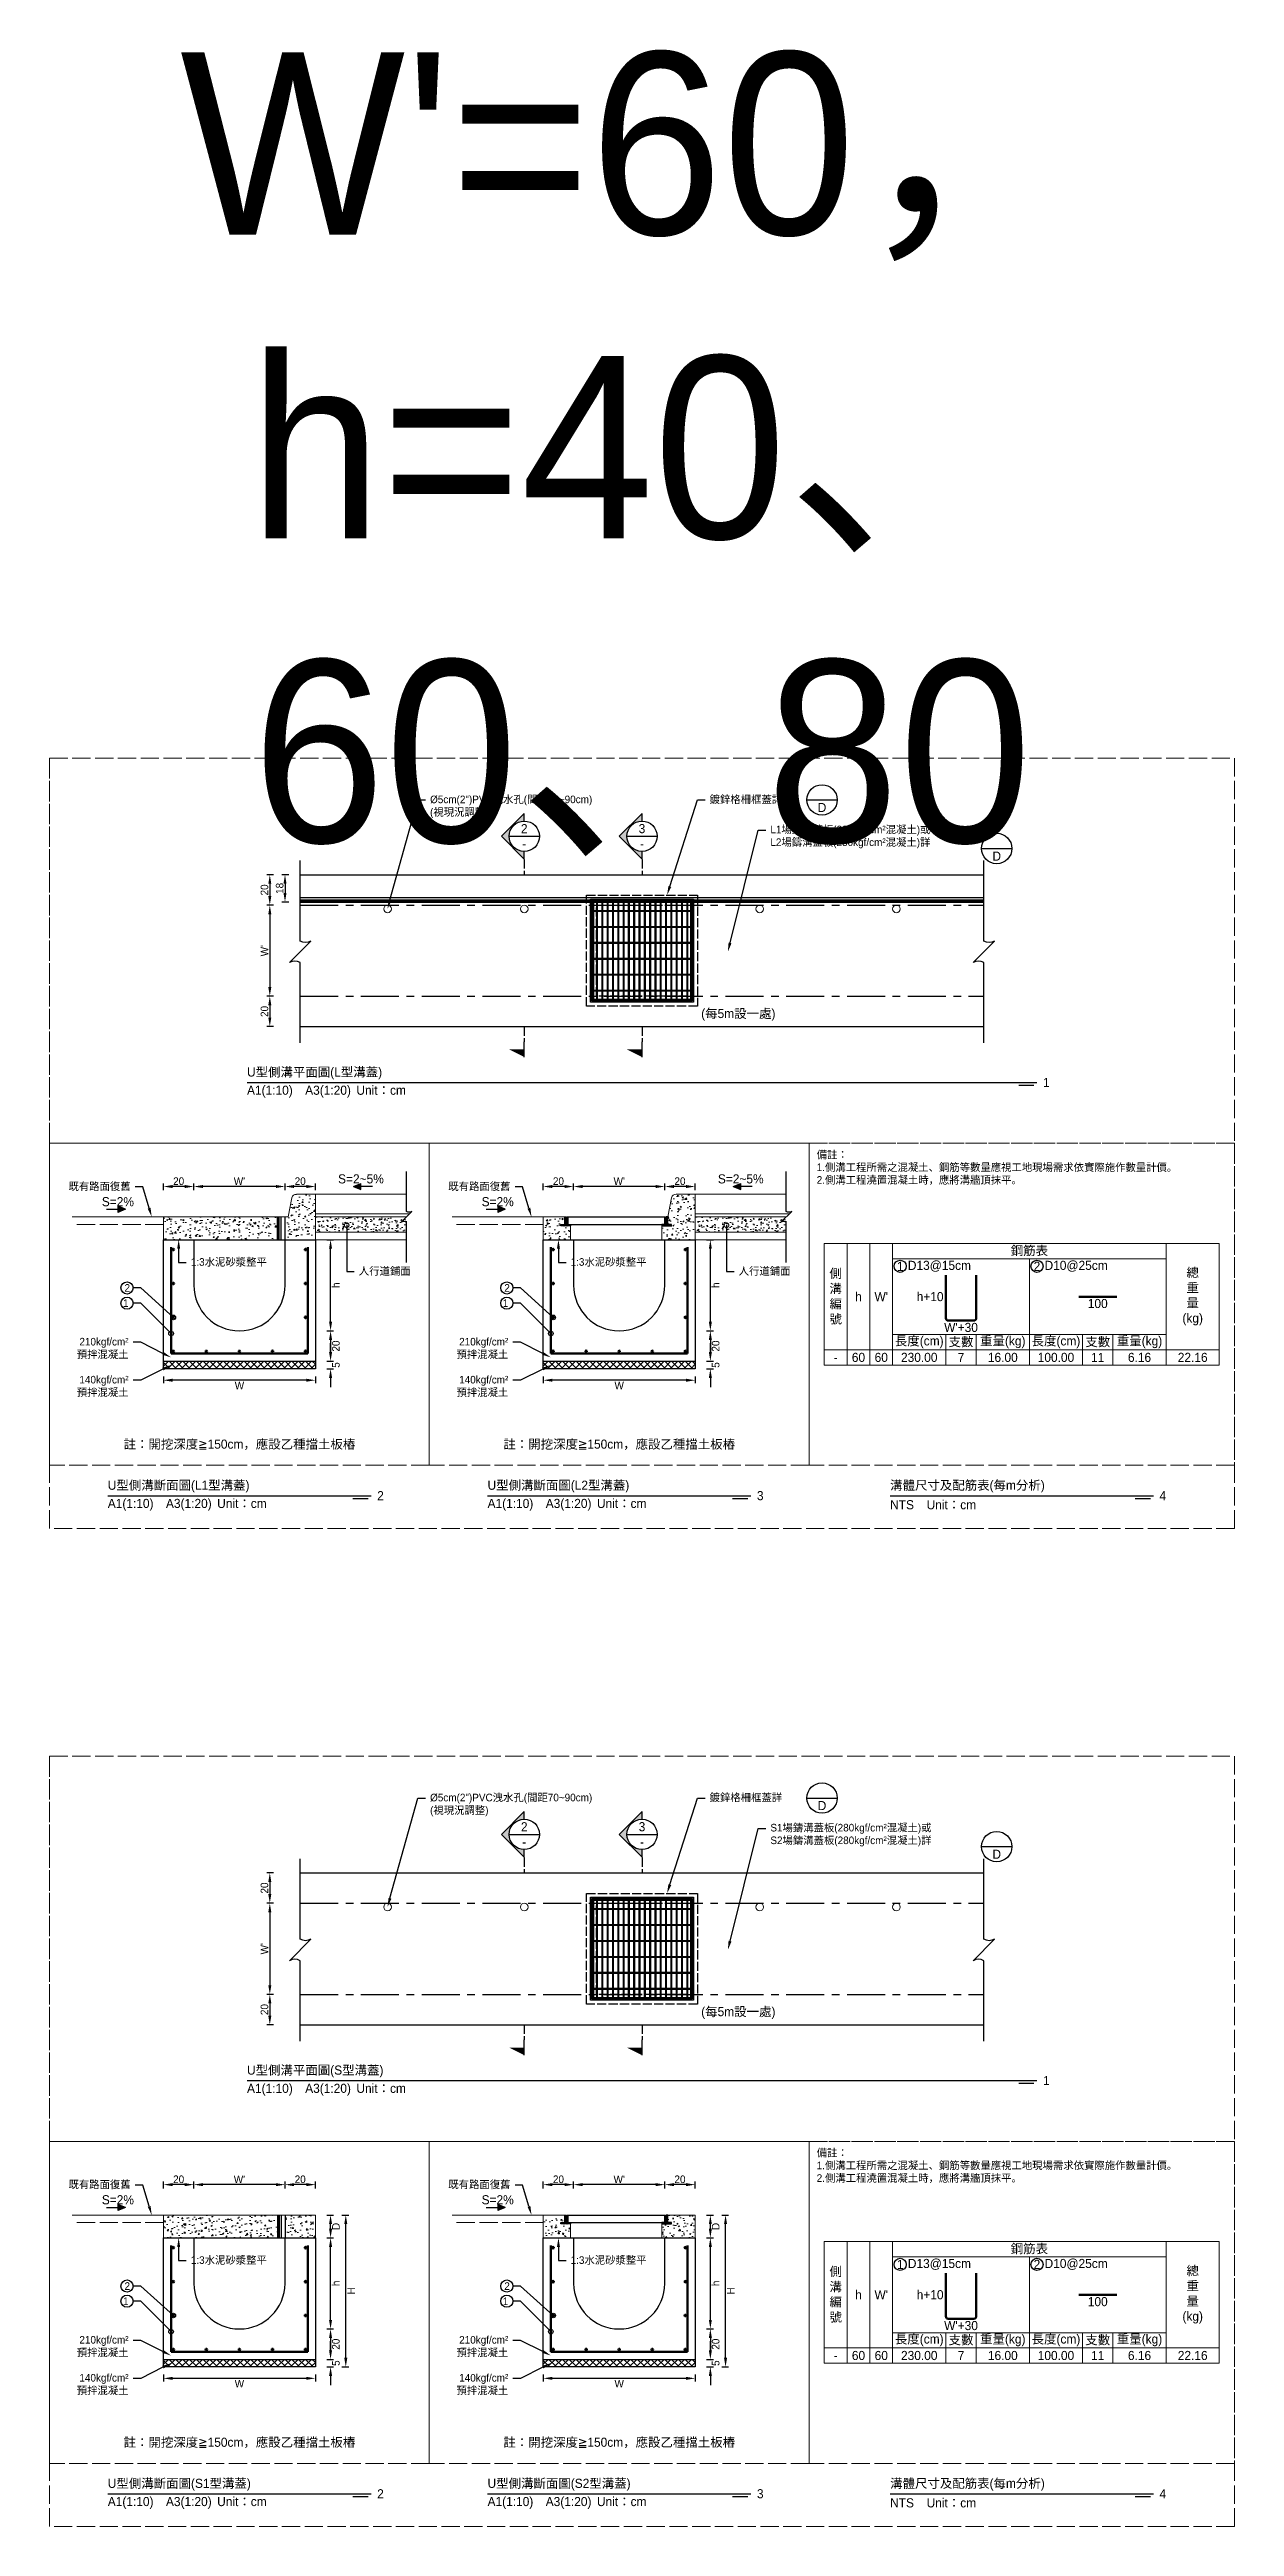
# Model space of a CAD drawing. Extents: x -8920 to 1950, y -2159 to 466.
# Drawn here: x -1710 to -930, y -1164 to 466 of the extents above; entities that cross this region are included whole.
import ezdxf
from ezdxf import colors
from ezdxf.entities.mleader import LeaderData, LeaderLine
from ezdxf.math import Vec2, Vec3

# ---------------------------------------------------------------- set-up
doc = ezdxf.new("R2010")
doc.units = 0
doc.header["$MEASUREMENT"] = 0
doc.linetypes.add('ACAD_ISO02W100', pattern=[15, 12, -3])
doc.linetypes.add('CENTERX2', pattern=[4, 2.5, -0.5, 0.5, -0.5])
for name, color, linetype, lineweight in [('一、1.基本-圖框', 7, 'Continuous', 20), ('二、1.繪圖-既有設施', 8, 'Continuous', 20), ('二、2.繪圖-施作項目', 181, 'Continuous', 30), ('二、3.繪圖-排水流向', 170, 'Continuous', 30), ('二、4.繪圖-設計鋪面', 40, 'Continuous', 20), ('二、5.繪圖-鋼筋', 60, 'Continuous', 50), ('二、6.繪圖-其他施作項目', 35, 'Continuous', 30)]:
    doc.layers.add(name, color=color, linetype=linetype, lineweight=lineweight)
doc.layers.add('一、4.基本-隱藏', color=9, linetype='ACAD_ISO02W100', lineweight=20, plot=False)
doc.layers.add('三、1.文字-說明文字', color=2, linetype='Continuous')
doc.layers.add('三、3.文字-註解文字', color=2, linetype='Continuous')
doc.styles.add('次圖名(詳圖)', font='MS PGothic.ttf', dxfattribs={"height": 6})
doc.styles.add('註解文字(詳圖)', font='MS PGothic.ttf', dxfattribs={"height": 5})
doc.dimstyles.new('註解文字(詳圖)', dxfattribs={"dimtxt": 5, "dimasz": 6, "dimexe": 2, "dimexo": 5, "dimgap": 1, "dimtad": 2, "dimzin": 0, "dimdsep": 46, "dimtxsty": '註解文字(詳圖)', "dimcen": 0.1, "dimclrd": 144, "dimclre": 144, "dimclrt": 256, "dimadec": 0, "dimazin": 0, "dimtfac": 1, "dimtofl": 0, "dimtmove": 0, "dimatfit": 3, "dimfxlon": 1, "dimtolj": 1, "dimtzin": 0, "dimlwd": -1, "dimlwe": -1, "dimarcsym": 1})
pattern_1 = [(45, (-2755.3608, 86.9043), (-2.65165, 2.65165), []), (45, (-2754.477, 86.9043), (-2.65165, 2.65165), []), (45, (-2753.593, 86.9043), (-2.65165, 2.65165), []), (45, (-2752.709, 86.9043), (-2.65165, 2.65165), [])]
pattern_2 = [(45, (-2755.3608, -570.0957), (-2.65165, 2.65165), []), (45, (-2754.477, -570.0957), (-2.65165, 2.65165), []), (45, (-2753.593, -570.0957), (-2.65165, 2.65165), []), (45, (-2752.709, -570.0957), (-2.65165, 2.65165), [])]

msp = doc.modelspace()

# ---------------------------------------------------------------- texts
at = {"layer": '一、1.基本-圖框', "char_height": 6, "attachment_point": 5, "style": '註解文字(詳圖)'}
for s, width, insert in [('{\\fMS PGothic|b0|i0|c128|p34;鋼筋表}', 94.24964, (-1065, -324.5)), ('側溝編號', 12.98354, (-1192.5, -354.5)), ('{\\fMS PGothic|b0|i0|c128|p34;總重量(kg)}', 6, (-957.5, -354.5)), ('{\\fMS PGothic|b0|i0|c128|p34;h}', 12.98354, (-1177.5, -354.5)), ("{\\fMS PGothic|b0|i0|c128|p34;W}'", 22.32258, (-1162.5, -354.5)), ('{\\fMS PGothic|b0|i0|c128|p34;長度(cm)}', 35.02324, (-1137.5, -384.5)), ('{\\fMS PGothic|b0|i0|c128|p34;支數}', 19.27354, (-1110, -384.5)), ('{\\fMS PGothic|b0|i0|c128|p34;重量(kg)}', 30.27214, (-1082.5, -384.5)), ('{\\fMS PGothic|b0|i0|c128|p34;長度(cm)}', 35.02324, (-1047.5, -384.5)), ('{\\fMS PGothic|b0|i0|c128|p34;支數}', 19.27354, (-1020, -384.5)), ('{\\fMS PGothic|b0|i0|c128|p34;重量(kg)}', 30.27214, (-992.5, -384.5)), ('{\\fMS PGothic|b0|i0|c128|p34;鋼筋表}', 94.24964, (-1065, -981.5)), ('側溝編號', 12.98354, (-1192.5, -1011.5)), ('{\\fMS PGothic|b0|i0|c128|p34;總重量(kg)}', 6, (-957.5, -1011.5)), ('{\\fMS PGothic|b0|i0|c128|p34;h}', 12.98354, (-1177.5, -1011.5)), ("{\\fMS PGothic|b0|i0|c128|p34;W}'", 22.32258, (-1162.5, -1011.5)), ('{\\fMS PGothic|b0|i0|c128|p34;長度(cm)}', 35.02324, (-1137.5, -1041.5)), ('{\\fMS PGothic|b0|i0|c128|p34;支數}', 19.27354, (-1110, -1041.5)), ('{\\fMS PGothic|b0|i0|c128|p34;重量(kg)}', 30.27214, (-1082.5, -1041.5)), ('{\\fMS PGothic|b0|i0|c128|p34;長度(cm)}', 35.02324, (-1047.5, -1041.5)), ('{\\fMS PGothic|b0|i0|c128|p34;支數}', 19.27354, (-1020, -1041.5)), ('{\\fMS PGothic|b0|i0|c128|p34;重量(kg)}', 30.27214, (-992.5, -1041.5))]:
    msp.add_mtext_dynamic_manual_height_columns(s, width=width, gutter_width=30, heights=[0], dxfattribs=dict(at, insert=insert))
at = {"layer": '一、4.基本-隱藏', "insert": (-1320, 200), "char_height": 120, "attachment_point": 5, "style": '次圖名(詳圖)'}
msp.add_mtext_dynamic_manual_height_columns("{\\fMS PGothic|b0|i0|c128|p34;W}'{\\fMS PGothic|b0|i0|c128|p34;=}6{\\fMS PGothic|b0|i0|c128|p34;0，h=40、60、80}", width=698.49542, gutter_width=30, heights=[0], dxfattribs=at)
at = {"layer": '三、1.文字-說明文字', "style": '註解文字(詳圖)'}
for s, width, insert, char_height, attachment_point in [('{\\fMS PGothic|b0|i0|c128|p34;D}', 12.5857, (-1201.5, -32.5), 6, 5), ('{\\fMS PGothic|b0|i0|c128|p34;D}', 12.5857, (-1086.5, -64.5), 6, 5), ('{\\fMS PGothic|b0|i0|c128|p34;備註：\\P1.側溝工程所需之混凝土、鋼筋等數量應視工地現場需求依實際施作數量計價。\\P2.側溝工程澆置混凝土時，應將溝牆頂抹平。}', 249.57878, (-1205, -258.5), 5, 1), ('{\\fMS PGothic|b0|i0|c128|p34;D}', 12.5857, (-1201.5, -689.5), 6, 5), ('{\\fMS PGothic|b0|i0|c128|p34;D}', 12.5857, (-1086.5, -721.5), 6, 5), ('{\\fMS PGothic|b0|i0|c128|p34;備註：\\P1.側溝工程所需之混凝土、鋼筋等數量應視工地現場需求依實際施作數量計價。\\P2.側溝工程澆置混凝土時，應將溝牆頂抹平。}', 249.57878, (-1205, -915.5), 5, 1)]:
    msp.add_mtext_dynamic_manual_height_columns(s, width=width, gutter_width=30, heights=[0], dxfattribs=dict(at, insert=insert, char_height=char_height, attachment_point=attachment_point))
at = {"layer": '三、3.文字-註解文字', "char_height": 6}
for s, width, gutter_width, insert, attachment_point, style in [('2', 6.60394, 25, (-1397.5, -46.443), 5, '註解文字(詳圖)'), ('3', 6.60394, 25, (-1320, -46.443), 5, '註解文字(詳圖)'), ('-', 6.60394, 25, (-1397.5, -56.443), 5, '註解文字(詳圖)'), ('-', 6.60394, 25, (-1320, -56.443), 5, '註解文字(詳圖)'), ('(每5m設一處)', 52.41253, 30, (-1256.595, -169.02), 5, '註解文字(詳圖)'), ('{\\fMS PGothic|b0|i0|c128|p34;U型側溝平面圖(}L{\\fMS PGothic|b0|i0|c128|p34;型溝蓋)}', 138.66243, 15, (-1580, -207.5), 4, '次圖名(詳圖)'), ('1', 3, 15, (-1056, -213.5), 4, '次圖名(詳圖)'), ('A1(1:10)\u3000A3(1:20){\\fMS PGothic|b0|i0|c128|p34;^IUnit：cm}', 136.03259, 15, (-1580, -219.5), 4, '次圖名(詳圖)'), ('1', 8.38231, 30, (-1150, -334.5), 5, '註解文字(詳圖)'), ('D13@15cm', 6.06582, 30, (-1145, -334.5), 4, '註解文字(詳圖)'), ('2', 8.38231, 30, (-1060, -334.5), 5, '註解文字(詳圖)'), ('{\\fMS PGothic|b0|i0|c128|p34;D1}0{\\fMS PGothic|b0|i0|c128|p34;@}25{\\fMS PGothic|b0|i0|c128|p34;cm}', 6.06582, 30, (-1055, -334.5), 4, '註解文字(詳圖)'), ('-', 9.06048, 30, (-1192.5, -394.5), 5, '註解文字(詳圖)'), ('60', 9.06048, 30, (-1177.5, -394.5), 5, '註解文字(詳圖)'), ('60', 9.06048, 30, (-1162.5, -394.5), 5, '註解文字(詳圖)'), ('230.00', 9.06048, 30, (-1137.5, -394.5), 5, '註解文字(詳圖)'), ('7', 9.06048, 30, (-1110, -394.5), 5, '註解文字(詳圖)'), ('16.00', 9.06048, 30, (-1082.5, -394.5), 5, '註解文字(詳圖)'), ('{\\fMS PGothic|b0|i0|c128|p34;100}.00', 9.06048, 30, (-1047.5, -394.5), 5, '註解文字(詳圖)'), ('11', 9.06048, 30, (-1020, -394.5), 5, '註解文字(詳圖)'), ('6.16', 9.06048, 30, (-992.5, -394.5), 5, '註解文字(詳圖)'), ('22.16', 9.06048, 30, (-957.5, -394.5), 5, '註解文字(詳圖)'), ('{\\fMS PGothic|b0|i0|c128|p34;註：開挖深度≧150cm，應設乙種擋土板樁}', 156.49231, 30, (-1585, -452), 5, '註解文字(詳圖)'), ('{\\fMS PGothic|b0|i0|c128|p34;註：開挖深度≧150cm，應設乙種擋土板樁}', 156.49231, 30, (-1335, -452), 5, '註解文字(詳圖)'), ('A1(1:10)\u3000A3(1:20){\\fMS PGothic|b0|i0|c128|p34;^IUnit：cm}', 136.03259, 15, (-1671.66, -491.5), 4, '次圖名(詳圖)'), ('{\\fMS PGothic|b0|i0|c128|p34;U型側溝斷面圖(}L{\\fMS PGothic|b0|i0|c128|p34;1型溝蓋)}', 134.12151, 15, (-1671.66, -479.5), 4, '次圖名(詳圖)'), ('2', 3, 15, (-1494.34, -485.5), 4, '次圖名(詳圖)'), ('A1(1:10)\u3000A3(1:20){\\fMS PGothic|b0|i0|c128|p34;^IUnit：cm}', 136.03259, 15, (-1421.66, -491.5), 4, '次圖名(詳圖)'), ('{\\fMS PGothic|b0|i0|c128|p34;U型側溝斷面圖(}L{\\fMS PGothic|b0|i0|c128|p34;2型溝蓋)}', 131.94411, 15, (-1421.66, -479.5), 4, '次圖名(詳圖)'), ('3', 3, 15, (-1244.34, -485.5), 4, '次圖名(詳圖)'), ('{\\fMS PGothic|b0|i0|c128|p34;溝體尺寸}及{\\fMS PGothic|b0|i0|c128|p34;配筋表(每m分析)}', 144.80097, 15, (-1156.66, -479.5), 4, '次圖名(詳圖)'), ('NTS{\\fMS PGothic|b0|i0|c128|p34;^IUnit：cm}', 136.03259, 15, (-1156.66, -491.5), 4, '次圖名(詳圖)'), ('4', 3, 15, (-979.34, -485.5), 4, '次圖名(詳圖)'), ('2', 6.60394, 25, (-1397.5, -703.443), 5, '註解文字(詳圖)'), ('3', 6.60394, 25, (-1320, -703.443), 5, '註解文字(詳圖)'), ('-', 6.60394, 25, (-1397.5, -713.443), 5, '註解文字(詳圖)'), ('-', 6.60394, 25, (-1320, -713.443), 5, '註解文字(詳圖)'), ('(每5m設一處)', 52.41253, 30, (-1256.595, -826.02), 5, '註解文字(詳圖)'), ('{\\fMS PGothic|b0|i0|c128|p34;U型側溝平面圖(}S{\\fMS PGothic|b0|i0|c128|p34;型溝蓋)}', 138.66243, 15, (-1580, -864.5), 4, '次圖名(詳圖)'), ('A1(1:10)\u3000A3(1:20){\\fMS PGothic|b0|i0|c128|p34;^IUnit：cm}', 136.03259, 15, (-1580, -876.5), 4, '次圖名(詳圖)'), ('1', 3, 15, (-1056, -870.5), 4, '次圖名(詳圖)'), ('1', 8.38231, 30, (-1150, -991.5), 5, '註解文字(詳圖)'), ('D13@15cm', 6.06582, 30, (-1145, -991.5), 4, '註解文字(詳圖)'), ('2', 8.38231, 30, (-1060, -991.5), 5, '註解文字(詳圖)'), ('{\\fMS PGothic|b0|i0|c128|p34;D1}0{\\fMS PGothic|b0|i0|c128|p34;@}25{\\fMS PGothic|b0|i0|c128|p34;cm}', 6.06582, 30, (-1055, -991.5), 4, '註解文字(詳圖)'), ('-', 9.06048, 30, (-1192.5, -1051.5), 5, '註解文字(詳圖)'), ('60', 9.06048, 30, (-1177.5, -1051.5), 5, '註解文字(詳圖)'), ('60', 9.06048, 30, (-1162.5, -1051.5), 5, '註解文字(詳圖)'), ('230.00', 9.06048, 30, (-1137.5, -1051.5), 5, '註解文字(詳圖)'), ('7', 9.06048, 30, (-1110, -1051.5), 5, '註解文字(詳圖)'), ('16.00', 9.06048, 30, (-1082.5, -1051.5), 5, '註解文字(詳圖)'), ('{\\fMS PGothic|b0|i0|c128|p34;100}.00', 9.06048, 30, (-1047.5, -1051.5), 5, '註解文字(詳圖)'), ('11', 9.06048, 30, (-1020, -1051.5), 5, '註解文字(詳圖)'), ('6.16', 9.06048, 30, (-992.5, -1051.5), 5, '註解文字(詳圖)'), ('22.16', 9.06048, 30, (-957.5, -1051.5), 5, '註解文字(詳圖)'), ('{\\fMS PGothic|b0|i0|c128|p34;註：開挖深度≧150cm，應設乙種擋土板樁}', 156.49231, 30, (-1585, -1109), 5, '註解文字(詳圖)'), ('{\\fMS PGothic|b0|i0|c128|p34;註：開挖深度≧150cm，應設乙種擋土板樁}', 156.49231, 30, (-1335, -1109), 5, '註解文字(詳圖)'), ('{\\fMS PGothic|b0|i0|c128|p34;U型側溝斷面圖(}S{\\fMS PGothic|b0|i0|c128|p34;1型溝蓋)}', 134.12151, 15, (-1671.66, -1136.5), 4, '次圖名(詳圖)'), ('2', 3, 15, (-1494.34, -1142.5), 4, '次圖名(詳圖)'), ('{\\fMS PGothic|b0|i0|c128|p34;U型側溝斷面圖(}S{\\fMS PGothic|b0|i0|c128|p34;2型溝蓋)}', 131.94411, 15, (-1421.66, -1136.5), 4, '次圖名(詳圖)'), ('3', 3, 15, (-1244.34, -1142.5), 4, '次圖名(詳圖)'), ('{\\fMS PGothic|b0|i0|c128|p34;溝體尺寸}及{\\fMS PGothic|b0|i0|c128|p34;配筋表(每m分析)}', 144.80097, 15, (-1156.66, -1136.5), 4, '次圖名(詳圖)'), ('4', 3, 15, (-979.34, -1142.5), 4, '次圖名(詳圖)'), ('A1(1:10)\u3000A3(1:20){\\fMS PGothic|b0|i0|c128|p34;^IUnit：cm}', 136.03259, 15, (-1671.66, -1148.5), 4, '次圖名(詳圖)'), ('A1(1:10)\u3000A3(1:20){\\fMS PGothic|b0|i0|c128|p34;^IUnit：cm}', 136.03259, 15, (-1421.66, -1148.5), 4, '次圖名(詳圖)'), ('NTS{\\fMS PGothic|b0|i0|c128|p34;^IUnit：cm}', 136.03259, 15, (-1156.66, -1148.5), 4, '次圖名(詳圖)')]:
    msp.add_mtext_dynamic_manual_height_columns(s, width=width, gutter_width=gutter_width, heights=[0], dxfattribs=dict(at, insert=insert, attachment_point=attachment_point, style=style))
at = {"layer": '二、3.繪圖-排水流向', "char_height": 6, "attachment_point": 5, "style": '註解文字(詳圖)'}
for s, insert in [('{\\fMS PGothic|b0|i0|c128|p34;S=2~5%}', (-1505, -277)), ('{\\fMS PGothic|b0|i0|c128|p34;S=2~5%}', (-1255, -277)), ('{\\fMS PGothic|b0|i0|c128|p34;S=2%}', (-1665, -292)), ('{\\fMS PGothic|b0|i0|c128|p34;S=2%}', (-1415, -292)), ('{\\fMS PGothic|b0|i0|c128|p34;S=2%}', (-1665, -949)), ('{\\fMS PGothic|b0|i0|c128|p34;S=2%}', (-1415, -949))]:
    msp.add_mtext_dynamic_manual_height_columns(s, width=10.17412, gutter_width=30, heights=[0], dxfattribs=dict(at, insert=insert))
at = {"layer": '二、5.繪圖-鋼筋', "char_height": 6, "style": '註解文字(詳圖)'}
for s, width, insert, attachment_point in [('h+10', 8.87231, (-1121.5, -354.5), 6), ('100', 3.56631, (-1020, -356), 2), ("{\\fMS PGothic|b0|i0|c128|p34;W}'+30", 3.56631, (-1110, -371.75), 2), ('h+10', 8.87231, (-1121.5, -1011.5), 6), ('100', 3.56631, (-1020, -1013), 2), ("{\\fMS PGothic|b0|i0|c128|p34;W}'+30", 3.56631, (-1110, -1028.75), 2)]:
    msp.add_mtext_dynamic_manual_height_columns(s, width=width, gutter_width=30, heights=[0], dxfattribs=dict(at, insert=insert, attachment_point=attachment_point))

# ---------------------------------------------------------------- blocks, each defined once
blk = doc.blocks.new('*D68')
at = {"layer": 'Defpoints', "color": 0, "transparency": 16777216}
for p in [(-1545, -76.75), (-1565, -96.75), (-1545, -96.75)]:
    blk.add_point(p, dxfattribs=at)
at = {"layer": '三、3.文字-註解文字', "color": 144, "transparency": 16777216}
for p, q in [((-1562.5, -76.75), (-1567, -76.75)), ((-1562.5, -96.75), (-1567, -96.75)), ((-1565, -82.75), (-1565, -90.75))]:
    blk.add_line(p, q, dxfattribs=at)
for points in [[(-1566, -82.75), (-1564, -82.75), (-1565, -76.75)], [(-1566, -90.75), (-1564, -90.75), (-1565, -96.75)]]:
    blk.add_solid(points, dxfattribs=at)
at = {"layer": '三、3.文字-註解文字', "transparency": 16777216, "insert": (-1568.5, -86.75), "char_height": 5, "attachment_point": 5, "rotation": 90, "style": '註解文字(詳圖)'}
blk.add_mtext('\\A1;20', dxfattribs=at)
blk = doc.blocks.new('*D69')
at = {"layer": 'Defpoints', "color": 0, "transparency": 16777216}
for p in [(-1545, -96.75), (-1565, -156.75), (-1545, -156.75)]:
    blk.add_point(p, dxfattribs=at)
at = {"layer": '三、3.文字-註解文字', "color": 144, "transparency": 16777216}
for p, q in [((-1562.5, -96.75), (-1567, -96.75)), ((-1565, -102.75), (-1565, -150.75)), ((-1562.5, -156.75), (-1567, -156.75))]:
    blk.add_line(p, q, dxfattribs=at)
for points in [[(-1566, -102.75), (-1564, -102.75), (-1565, -96.75)], [(-1566, -150.75), (-1564, -150.75), (-1565, -156.75)]]:
    blk.add_solid(points, dxfattribs=at)
at = {"layer": '三、3.文字-註解文字', "transparency": 16777216, "insert": (-1568.5, -126.75), "char_height": 5, "attachment_point": 5, "rotation": 90, "style": '註解文字(詳圖)'}
blk.add_mtext("\\A1;W'", dxfattribs=at)
blk = doc.blocks.new('*D70')
at = {"layer": 'Defpoints', "color": 0, "transparency": 16777216}
for p in [(-1545, -156.75), (-1565, -176.75), (-1545, -176.75)]:
    blk.add_point(p, dxfattribs=at)
at = {"layer": '三、3.文字-註解文字', "color": 144, "transparency": 16777216}
for p, q in [((-1562.5, -156.75), (-1567, -156.75)), ((-1565, -162.75), (-1565, -170.75)), ((-1562.5, -176.75), (-1567, -176.75))]:
    blk.add_line(p, q, dxfattribs=at)
for points in [[(-1566, -162.75), (-1564, -162.75), (-1565, -156.75)], [(-1566, -170.75), (-1564, -170.75), (-1565, -176.75)]]:
    blk.add_solid(points, dxfattribs=at)
at = {"layer": '三、3.文字-註解文字', "transparency": 16777216, "insert": (-1568.5, -166.75), "char_height": 5, "attachment_point": 5, "rotation": 90, "style": '註解文字(詳圖)'}
blk.add_mtext('\\A1;20', dxfattribs=at)
blk = doc.blocks.new('*D73')
at = {"layer": 'Defpoints', "color": 0, "transparency": 16777216}
for p in [(-1615, -282), (-1615, -317), (-1555, -317)]:
    blk.add_point(p, dxfattribs=at)
at = {"layer": '三、3.文字-註解文字', "color": 144, "transparency": 16777216}
for p, q in [((-1615, -284.5), (-1615, -280)), ((-1561, -282), (-1609, -282)), ((-1555, -284.5), (-1555, -280))]:
    blk.add_line(p, q, dxfattribs=at)
for points in [[(-1609, -281), (-1609, -283), (-1615, -282)], [(-1561, -281), (-1561, -283), (-1555, -282)]]:
    blk.add_solid(points, dxfattribs=at)
at = {"layer": '三、3.文字-註解文字', "transparency": 16777216, "insert": (-1585, -278.5), "char_height": 5, "attachment_point": 5, "style": '註解文字(詳圖)'}
blk.add_mtext("\\A1;W'", dxfattribs=at)
blk = doc.blocks.new('*D74')
at = {"layer": 'Defpoints', "color": 0, "transparency": 16777216}
for p in [(-1635, -282), (-1635, -317), (-1615, -317)]:
    blk.add_point(p, dxfattribs=at)
at = {"layer": '三、3.文字-註解文字', "color": 144, "transparency": 16777216}
for p, q in [((-1635, -284.5), (-1635, -280)), ((-1621, -282), (-1629, -282)), ((-1615, -284.5), (-1615, -280))]:
    blk.add_line(p, q, dxfattribs=at)
for points in [[(-1629, -281), (-1629, -283), (-1635, -282)], [(-1621, -281), (-1621, -283), (-1615, -282)]]:
    blk.add_solid(points, dxfattribs=at)
at = {"layer": '三、3.文字-註解文字', "transparency": 16777216, "insert": (-1625, -278.5), "char_height": 5, "attachment_point": 5, "style": '註解文字(詳圖)'}
blk.add_mtext('\\A1;20', dxfattribs=at)
blk = doc.blocks.new('*D71')
at = {"layer": 'Defpoints', "color": 0, "transparency": 16777216}
for p in [(-1365, -282), (-1365, -317), (-1305, -317)]:
    blk.add_point(p, dxfattribs=at)
at = {"layer": '三、3.文字-註解文字', "color": 144, "transparency": 16777216}
for p, q in [((-1365, -284.5), (-1365, -280)), ((-1311, -282), (-1359, -282)), ((-1305, -284.5), (-1305, -280))]:
    blk.add_line(p, q, dxfattribs=at)
for points in [[(-1359, -281), (-1359, -283), (-1365, -282)], [(-1311, -281), (-1311, -283), (-1305, -282)]]:
    blk.add_solid(points, dxfattribs=at)
at = {"layer": '三、3.文字-註解文字', "transparency": 16777216, "insert": (-1335, -278.5), "char_height": 5, "attachment_point": 5, "style": '註解文字(詳圖)'}
blk.add_mtext("\\A1;W'", dxfattribs=at)
blk = doc.blocks.new('*D72')
at = {"layer": 'Defpoints', "color": 0, "transparency": 16777216}
for p in [(-1385, -282), (-1385, -317), (-1365, -317)]:
    blk.add_point(p, dxfattribs=at)
at = {"layer": '三、3.文字-註解文字', "color": 144, "transparency": 16777216}
for p, q in [((-1385, -284.5), (-1385, -280)), ((-1371, -282), (-1379, -282)), ((-1365, -284.5), (-1365, -280))]:
    blk.add_line(p, q, dxfattribs=at)
for points in [[(-1379, -281), (-1379, -283), (-1385, -282)], [(-1371, -281), (-1371, -283), (-1365, -282)]]:
    blk.add_solid(points, dxfattribs=at)
at = {"layer": '三、3.文字-註解文字', "transparency": 16777216, "insert": (-1375, -278.5), "char_height": 5, "attachment_point": 5, "style": '註解文字(詳圖)'}
blk.add_mtext('\\A1;20', dxfattribs=at)
blk = doc.blocks.new('*D75')
at = {"layer": 'Defpoints', "color": 0, "transparency": 16777216}
for p in [(-1335, -317), (-1275, -317), (-1335, -377)]:
    blk.add_point(p, dxfattribs=at)
at = {"layer": '三、3.文字-註解文字', "color": 144, "transparency": 16777216}
for p, q in [((-1277.5, -317), (-1273, -317)), ((-1275, -371), (-1275, -323)), ((-1277.5, -377), (-1273, -377))]:
    blk.add_line(p, q, dxfattribs=at)
for points in [[(-1276, -323), (-1274, -323), (-1275, -317)], [(-1276, -371), (-1274, -371), (-1275, -377)]]:
    blk.add_solid(points, dxfattribs=at)
at = {"layer": '三、3.文字-註解文字', "transparency": 16777216, "insert": (-1271.5, -347), "char_height": 5, "attachment_point": 5, "rotation": 90, "style": '註解文字(詳圖)'}
blk.add_mtext('\\A1;h', dxfattribs=at)
blk = doc.blocks.new('*D76')
at = {"layer": 'Defpoints', "color": 0, "transparency": 16777216}
for p in [(-1335, -377), (-1335, -397), (-1275, -397)]:
    blk.add_point(p, dxfattribs=at)
at = {"layer": '三、3.文字-註解文字', "color": 144, "transparency": 16777216}
for p, q in [((-1277.5, -377), (-1273, -377)), ((-1275, -383), (-1275, -391)), ((-1277.5, -397), (-1273, -397))]:
    blk.add_line(p, q, dxfattribs=at)
for points in [[(-1276, -383), (-1274, -383), (-1275, -377)], [(-1276, -391), (-1274, -391), (-1275, -397)]]:
    blk.add_solid(points, dxfattribs=at)
at = {"layer": '三、3.文字-註解文字', "transparency": 16777216, "insert": (-1271.5, -387), "char_height": 5, "attachment_point": 5, "rotation": 90, "style": '註解文字(詳圖)'}
blk.add_mtext('\\A1;20', dxfattribs=at)
blk = doc.blocks.new('*D77')
at = {"layer": 'Defpoints', "color": 0, "transparency": 16777216}
for p in [(-1335, -397), (-1335, -402), (-1275, -402)]:
    blk.add_point(p, dxfattribs=at)
at = {"layer": '三、3.文字-註解文字', "color": 144, "transparency": 16777216}
for p, q in [((-1275, -391), (-1275, -385)), ((-1277.5, -397), (-1273, -397)), ((-1277.5, -402), (-1273, -402)), ((-1275, -408), (-1275, -414))]:
    blk.add_line(p, q, dxfattribs=at)
for points in [[(-1276, -391), (-1274, -391), (-1275, -397)], [(-1276, -408), (-1274, -408), (-1275, -402)]]:
    blk.add_solid(points, dxfattribs=at)
at = {"layer": '三、3.文字-註解文字', "transparency": 16777216, "insert": (-1271.5, -399.5), "char_height": 5, "attachment_point": 5, "rotation": 90, "style": '註解文字(詳圖)'}
blk.add_mtext('\\A1;5', dxfattribs=at)
blk = doc.blocks.new('*D78')
at = {"layer": 'Defpoints', "color": 0, "transparency": 16777216}
for p in [(-1385, -402), (-1285, -402), (-1385, -409.5)]:
    blk.add_point(p, dxfattribs=at)
at = {"layer": '三、3.文字-註解文字', "color": 144, "transparency": 16777216}
for p, q in [((-1385, -407), (-1385, -411.5)), ((-1285, -407), (-1285, -411.5)), ((-1291, -409.5), (-1379, -409.5))]:
    blk.add_line(p, q, dxfattribs=at)
for points in [[(-1379, -408.5), (-1379, -410.5), (-1385, -409.5)], [(-1291, -408.5), (-1291, -410.5), (-1285, -409.5)]]:
    blk.add_solid(points, dxfattribs=at)
at = {"layer": '三、3.文字-註解文字', "transparency": 16777216, "insert": (-1335, -413), "char_height": 5, "attachment_point": 5, "style": '註解文字(詳圖)'}
blk.add_mtext('\\A1;W', dxfattribs=at)
blk = doc.blocks.new('_Small')
at = {"color": 0, "linetype": 'ByBlock', "lineweight": -2}
blk.add_circle((0, 0), 0.25, dxfattribs=at)
blk = doc.blocks.new('排水流向')
at = {"layer": '二、3.繪圖-排水流向'}
h = blk.add_hatch(color=256, dxfattribs=at)
h.dxf.hatch_style = 1
h.paths.add_polyline_path([(0, 1), (0, -1), (2.5, 0)])
for points in [[(-3.75, 0), (0, 0)], [(0, 1), (0, -1)], [(2.5, 0), (0, 1)], [(2.5, 0), (0, -1)]]:
    blk.add_lwpolyline(points, dxfattribs=at)
blk = doc.blocks.new('*D79')
at = {"layer": 'Defpoints', "color": 0, "transparency": 16777216}
for p in [(-1545, -76.75), (-1555, -94.75), (-1545, -94.75)]:
    blk.add_point(p, dxfattribs=at)
at = {"layer": '三、3.文字-註解文字', "color": 144, "transparency": 16777216}
for p, q in [((-1552.5, -76.75), (-1557, -76.75)), ((-1552.5, -94.75), (-1557, -94.75)), ((-1555, -82.75), (-1555, -88.75))]:
    blk.add_line(p, q, dxfattribs=at)
for points in [[(-1556, -82.75), (-1554, -82.75), (-1555, -76.75)], [(-1556, -88.75), (-1554, -88.75), (-1555, -94.75)]]:
    blk.add_solid(points, dxfattribs=at)
at = {"layer": '三、3.文字-註解文字', "transparency": 16777216, "insert": (-1558.5, -85.75), "char_height": 5, "attachment_point": 5, "rotation": 90, "style": '註解文字(詳圖)'}
blk.add_mtext('\\A1;18', dxfattribs=at)
blk = doc.blocks.new('*D85')
at = {"layer": 'Defpoints', "color": 0, "transparency": 16777216}
for p in [(-1545, -733.75), (-1565, -753.75), (-1545, -753.75)]:
    blk.add_point(p, dxfattribs=at)
at = {"layer": '三、3.文字-註解文字', "color": 144, "transparency": 16777216}
for p, q in [((-1562.5, -733.75), (-1567, -733.75)), ((-1565, -739.75), (-1565, -747.75)), ((-1562.5, -753.75), (-1567, -753.75))]:
    blk.add_line(p, q, dxfattribs=at)
for points in [[(-1566, -739.75), (-1564, -739.75), (-1565, -733.75)], [(-1566, -747.75), (-1564, -747.75), (-1565, -753.75)]]:
    blk.add_solid(points, dxfattribs=at)
at = {"layer": '三、3.文字-註解文字', "transparency": 16777216, "insert": (-1568.5, -743.75), "char_height": 5, "attachment_point": 5, "rotation": 90, "style": '註解文字(詳圖)'}
blk.add_mtext('\\A1;20', dxfattribs=at)
blk = doc.blocks.new('*D86')
at = {"layer": 'Defpoints', "color": 0, "transparency": 16777216}
for p in [(-1545, -753.75), (-1565, -813.75), (-1545, -813.75)]:
    blk.add_point(p, dxfattribs=at)
at = {"layer": '三、3.文字-註解文字', "color": 144, "transparency": 16777216}
for p, q in [((-1562.5, -753.75), (-1567, -753.75)), ((-1565, -759.75), (-1565, -807.75)), ((-1562.5, -813.75), (-1567, -813.75))]:
    blk.add_line(p, q, dxfattribs=at)
for points in [[(-1566, -759.75), (-1564, -759.75), (-1565, -753.75)], [(-1566, -807.75), (-1564, -807.75), (-1565, -813.75)]]:
    blk.add_solid(points, dxfattribs=at)
at = {"layer": '三、3.文字-註解文字', "transparency": 16777216, "insert": (-1568.5, -783.75), "char_height": 5, "attachment_point": 5, "rotation": 90, "style": '註解文字(詳圖)'}
blk.add_mtext("\\A1;W'", dxfattribs=at)
blk = doc.blocks.new('*D87')
at = {"layer": 'Defpoints', "color": 0, "transparency": 16777216}
for p in [(-1545, -813.75), (-1565, -833.75), (-1545, -833.75)]:
    blk.add_point(p, dxfattribs=at)
at = {"layer": '三、3.文字-註解文字', "color": 144, "transparency": 16777216}
for p, q in [((-1562.5, -813.75), (-1567, -813.75)), ((-1565, -819.75), (-1565, -827.75)), ((-1562.5, -833.75), (-1567, -833.75))]:
    blk.add_line(p, q, dxfattribs=at)
for points in [[(-1566, -819.75), (-1564, -819.75), (-1565, -813.75)], [(-1566, -827.75), (-1564, -827.75), (-1565, -833.75)]]:
    blk.add_solid(points, dxfattribs=at)
at = {"layer": '三、3.文字-註解文字', "transparency": 16777216, "insert": (-1568.5, -823.75), "char_height": 5, "attachment_point": 5, "rotation": 90, "style": '註解文字(詳圖)'}
blk.add_mtext('\\A1;20', dxfattribs=at)
blk = doc.blocks.new('*D89')
at = {"layer": 'Defpoints', "color": 0, "transparency": 16777216}
for p in [(-1615, -939), (-1615, -974), (-1555, -974)]:
    blk.add_point(p, dxfattribs=at)
at = {"layer": '三、3.文字-註解文字', "color": 144, "transparency": 16777216}
for p, q in [((-1615, -941.5), (-1615, -937)), ((-1561, -939), (-1609, -939)), ((-1555, -941.5), (-1555, -937))]:
    blk.add_line(p, q, dxfattribs=at)
for points in [[(-1609, -938), (-1609, -940), (-1615, -939)], [(-1561, -938), (-1561, -940), (-1555, -939)]]:
    blk.add_solid(points, dxfattribs=at)
at = {"layer": '三、3.文字-註解文字', "transparency": 16777216, "insert": (-1585, -935.5), "char_height": 5, "attachment_point": 5, "style": '註解文字(詳圖)'}
blk.add_mtext("\\A1;W'", dxfattribs=at)
blk = doc.blocks.new('*D90')
at = {"layer": 'Defpoints', "color": 0, "transparency": 16777216}
for p in [(-1635, -939), (-1635, -974), (-1615, -974)]:
    blk.add_point(p, dxfattribs=at)
at = {"layer": '三、3.文字-註解文字', "color": 144, "transparency": 16777216}
for p, q in [((-1635, -941.5), (-1635, -937)), ((-1621, -939), (-1629, -939)), ((-1615, -941.5), (-1615, -937))]:
    blk.add_line(p, q, dxfattribs=at)
for points in [[(-1629, -938), (-1629, -940), (-1635, -939)], [(-1621, -938), (-1621, -940), (-1615, -939)]]:
    blk.add_solid(points, dxfattribs=at)
at = {"layer": '三、3.文字-註解文字', "transparency": 16777216, "insert": (-1625, -935.5), "char_height": 5, "attachment_point": 5, "style": '註解文字(詳圖)'}
blk.add_mtext('\\A1;20', dxfattribs=at)
blk = doc.blocks.new('*D80')
at = {"layer": 'Defpoints', "color": 0, "transparency": 16777216}
for p in [(-1365, -939), (-1365, -974), (-1305, -974)]:
    blk.add_point(p, dxfattribs=at)
at = {"layer": '三、3.文字-註解文字', "color": 144, "transparency": 16777216}
for p, q in [((-1365, -941.5), (-1365, -937)), ((-1311, -939), (-1359, -939)), ((-1305, -941.5), (-1305, -937))]:
    blk.add_line(p, q, dxfattribs=at)
for points in [[(-1359, -938), (-1359, -940), (-1365, -939)], [(-1311, -938), (-1311, -940), (-1305, -939)]]:
    blk.add_solid(points, dxfattribs=at)
at = {"layer": '三、3.文字-註解文字', "transparency": 16777216, "insert": (-1335, -935.5), "char_height": 5, "attachment_point": 5, "style": '註解文字(詳圖)'}
blk.add_mtext("\\A1;W'", dxfattribs=at)
blk = doc.blocks.new('*D81')
at = {"layer": 'Defpoints', "color": 0, "transparency": 16777216}
for p in [(-1385, -939), (-1385, -974), (-1365, -974)]:
    blk.add_point(p, dxfattribs=at)
at = {"layer": '三、3.文字-註解文字', "color": 144, "transparency": 16777216}
for p, q in [((-1385, -941.5), (-1385, -937)), ((-1371, -939), (-1379, -939)), ((-1365, -941.5), (-1365, -937))]:
    blk.add_line(p, q, dxfattribs=at)
for points in [[(-1379, -938), (-1379, -940), (-1385, -939)], [(-1371, -938), (-1371, -940), (-1365, -939)]]:
    blk.add_solid(points, dxfattribs=at)
at = {"layer": '三、3.文字-註解文字', "transparency": 16777216, "insert": (-1375, -935.5), "char_height": 5, "attachment_point": 5, "style": '註解文字(詳圖)'}
blk.add_mtext('\\A1;20', dxfattribs=at)
blk = doc.blocks.new('*D82')
at = {"layer": 'Defpoints', "color": 0, "transparency": 16777216}
for p in [(-1335, -974), (-1275, -974), (-1335, -1034)]:
    blk.add_point(p, dxfattribs=at)
at = {"layer": '三、3.文字-註解文字', "color": 144, "transparency": 16777216}
for p, q in [((-1277.5, -974), (-1273, -974)), ((-1275, -1028), (-1275, -980)), ((-1277.5, -1034), (-1273, -1034))]:
    blk.add_line(p, q, dxfattribs=at)
for points in [[(-1276, -980), (-1274, -980), (-1275, -974)], [(-1276, -1028), (-1274, -1028), (-1275, -1034)]]:
    blk.add_solid(points, dxfattribs=at)
at = {"layer": '三、3.文字-註解文字', "transparency": 16777216, "insert": (-1271.5, -1004), "char_height": 5, "attachment_point": 5, "rotation": 90, "style": '註解文字(詳圖)'}
blk.add_mtext('\\A1;h', dxfattribs=at)
blk = doc.blocks.new('*D83')
at = {"layer": 'Defpoints', "color": 0, "transparency": 16777216}
for p in [(-1335, -1034), (-1335, -1054), (-1275, -1054)]:
    blk.add_point(p, dxfattribs=at)
at = {"layer": '三、3.文字-註解文字', "color": 144, "transparency": 16777216}
for p, q in [((-1277.5, -1034), (-1273, -1034)), ((-1275, -1040), (-1275, -1048)), ((-1277.5, -1054), (-1273, -1054))]:
    blk.add_line(p, q, dxfattribs=at)
for points in [[(-1276, -1040), (-1274, -1040), (-1275, -1034)], [(-1276, -1048), (-1274, -1048), (-1275, -1054)]]:
    blk.add_solid(points, dxfattribs=at)
at = {"layer": '三、3.文字-註解文字', "transparency": 16777216, "insert": (-1271.5, -1044), "char_height": 5, "attachment_point": 5, "rotation": 90, "style": '註解文字(詳圖)'}
blk.add_mtext('\\A1;20', dxfattribs=at)
blk = doc.blocks.new('*D84')
at = {"layer": 'Defpoints', "color": 0, "transparency": 16777216}
for p in [(-1335, -1054), (-1335, -1059), (-1275, -1059)]:
    blk.add_point(p, dxfattribs=at)
at = {"layer": '三、3.文字-註解文字', "color": 144, "transparency": 16777216}
for p, q in [((-1275, -1048), (-1275, -1042)), ((-1277.5, -1054), (-1273, -1054)), ((-1277.5, -1059), (-1273, -1059)), ((-1275, -1065), (-1275, -1071))]:
    blk.add_line(p, q, dxfattribs=at)
for points in [[(-1276, -1048), (-1274, -1048), (-1275, -1054)], [(-1276, -1065), (-1274, -1065), (-1275, -1059)]]:
    blk.add_solid(points, dxfattribs=at)
at = {"layer": '三、3.文字-註解文字', "transparency": 16777216, "insert": (-1271.5, -1056.5), "char_height": 5, "attachment_point": 5, "rotation": 90, "style": '註解文字(詳圖)'}
blk.add_mtext('\\A1;5', dxfattribs=at)
blk = doc.blocks.new('*D88')
at = {"layer": 'Defpoints', "color": 0, "transparency": 16777216}
for p in [(-1285, -959), (-1275, -959), (-1285, -974)]:
    blk.add_point(p, dxfattribs=at)
at = {"layer": '三、3.文字-註解文字', "color": 144, "transparency": 16777216}
for p, q in [((-1277.5, -959), (-1273, -959)), ((-1277.5, -974), (-1273, -974)), ((-1275, -968), (-1275, -965))]:
    blk.add_line(p, q, dxfattribs=at)
for points in [[(-1276, -965), (-1274, -965), (-1275, -959)], [(-1276, -968), (-1274, -968), (-1275, -974)]]:
    blk.add_solid(points, dxfattribs=at)
at = {"layer": '三、3.文字-註解文字', "transparency": 16777216, "insert": (-1271.5, -966.5), "char_height": 5, "attachment_point": 5, "rotation": 90, "style": '註解文字(詳圖)'}
blk.add_mtext('\\A1;D', dxfattribs=at)
blk = doc.blocks.new('*D91')
at = {"layer": 'Defpoints', "color": 0, "transparency": 16777216}
for p in [(-1285, -959), (-1265, -959), (-1285, -1059)]:
    blk.add_point(p, dxfattribs=at)
at = {"layer": '三、3.文字-註解文字', "color": 144, "transparency": 16777216}
for p, q in [((-1267.5, -959), (-1263, -959)), ((-1265, -1053), (-1265, -965)), ((-1267.5, -1059), (-1263, -1059))]:
    blk.add_line(p, q, dxfattribs=at)
for points in [[(-1266, -965), (-1264, -965), (-1265, -959)], [(-1266, -1053), (-1264, -1053), (-1265, -1059)]]:
    blk.add_solid(points, dxfattribs=at)
at = {"layer": '三、3.文字-註解文字', "transparency": 16777216, "insert": (-1261.5, -1009), "char_height": 5, "attachment_point": 5, "rotation": 90, "style": '註解文字(詳圖)'}
blk.add_mtext('\\A1;H', dxfattribs=at)
blk = doc.blocks.new('*D249')
at = {"layer": 'Defpoints', "color": 0, "transparency": 16777216}
for p in [(-1305, -282), (-1305, -317), (-1285, -317)]:
    blk.add_point(p, dxfattribs=at)
at = {"layer": '三、3.文字-註解文字', "color": 144, "transparency": 16777216}
for p, q in [((-1305, -284.5), (-1305, -280)), ((-1291, -282), (-1299, -282)), ((-1285, -284.5), (-1285, -280))]:
    blk.add_line(p, q, dxfattribs=at)
for points in [[(-1299, -281), (-1299, -283), (-1305, -282)], [(-1291, -281), (-1291, -283), (-1285, -282)]]:
    blk.add_solid(points, dxfattribs=at)
at = {"layer": '三、3.文字-註解文字', "transparency": 16777216, "insert": (-1295, -278.5), "char_height": 5, "attachment_point": 5, "style": '註解文字(詳圖)'}
blk.add_mtext('\\A1;20', dxfattribs=at)
blk = doc.blocks.new('*D250')
at = {"layer": 'Defpoints', "color": 0, "transparency": 16777216}
for p in [(-1555, -282), (-1555, -317), (-1535, -317)]:
    blk.add_point(p, dxfattribs=at)
at = {"layer": '三、3.文字-註解文字', "color": 144, "transparency": 16777216}
for p, q in [((-1555, -284.5), (-1555, -280)), ((-1541, -282), (-1549, -282)), ((-1535, -284.5), (-1535, -280))]:
    blk.add_line(p, q, dxfattribs=at)
for points in [[(-1549, -281), (-1549, -283), (-1555, -282)], [(-1541, -281), (-1541, -283), (-1535, -282)]]:
    blk.add_solid(points, dxfattribs=at)
at = {"layer": '三、3.文字-註解文字', "transparency": 16777216, "insert": (-1545, -278.5), "char_height": 5, "attachment_point": 5, "style": '註解文字(詳圖)'}
blk.add_mtext('\\A1;20', dxfattribs=at)
blk = doc.blocks.new('*D251')
at = {"layer": 'Defpoints', "color": 0, "transparency": 16777216}
for p in [(-1305, -939), (-1305, -974), (-1285, -974)]:
    blk.add_point(p, dxfattribs=at)
at = {"layer": '三、3.文字-註解文字', "color": 144, "transparency": 16777216}
for p, q in [((-1305, -941.5), (-1305, -937)), ((-1291, -939), (-1299, -939)), ((-1285, -941.5), (-1285, -937))]:
    blk.add_line(p, q, dxfattribs=at)
for points in [[(-1299, -938), (-1299, -940), (-1305, -939)], [(-1291, -938), (-1291, -940), (-1285, -939)]]:
    blk.add_solid(points, dxfattribs=at)
at = {"layer": '三、3.文字-註解文字', "transparency": 16777216, "insert": (-1295, -935.5), "char_height": 5, "attachment_point": 5, "style": '註解文字(詳圖)'}
blk.add_mtext('\\A1;20', dxfattribs=at)
blk = doc.blocks.new('*D252')
at = {"layer": 'Defpoints', "color": 0, "transparency": 16777216}
for p in [(-1555, -939), (-1555, -974), (-1535, -974)]:
    blk.add_point(p, dxfattribs=at)
at = {"layer": '三、3.文字-註解文字', "color": 144, "transparency": 16777216}
for p, q in [((-1555, -941.5), (-1555, -937)), ((-1541, -939), (-1549, -939)), ((-1535, -941.5), (-1535, -937))]:
    blk.add_line(p, q, dxfattribs=at)
for points in [[(-1549, -938), (-1549, -940), (-1555, -939)], [(-1541, -938), (-1541, -940), (-1535, -939)]]:
    blk.add_solid(points, dxfattribs=at)
at = {"layer": '三、3.文字-註解文字', "transparency": 16777216, "insert": (-1545, -935.5), "char_height": 5, "attachment_point": 5, "style": '註解文字(詳圖)'}
blk.add_mtext('\\A1;20', dxfattribs=at)
blk = doc.blocks.new('_DotSmall')
at = {"color": 0, "linetype": 'ByBlock', "const_width": 0.5}
blk.add_lwpolyline([(-0.0625, 0, 1), (0.0625, 0, 1)], format="xyb", close=True, dxfattribs=at)
blk = doc.blocks.new('*D275')
at = {"layer": 'Defpoints', "color": 0, "transparency": 16777216}
for p in [(-1585, -317), (-1525, -317), (-1585, -377)]:
    blk.add_point(p, dxfattribs=at)
at = {"layer": '三、3.文字-註解文字', "color": 144, "transparency": 16777216}
for p, q in [((-1527.5, -317), (-1523, -317)), ((-1525, -371), (-1525, -323)), ((-1527.5, -377), (-1523, -377))]:
    blk.add_line(p, q, dxfattribs=at)
for points in [[(-1526, -323), (-1524, -323), (-1525, -317)], [(-1526, -371), (-1524, -371), (-1525, -377)]]:
    blk.add_solid(points, dxfattribs=at)
at = {"layer": '三、3.文字-註解文字', "transparency": 16777216, "insert": (-1521.5, -347), "char_height": 5, "attachment_point": 5, "rotation": 90, "style": '註解文字(詳圖)'}
blk.add_mtext('\\A1;h', dxfattribs=at)
blk = doc.blocks.new('*D276')
at = {"layer": 'Defpoints', "color": 0, "transparency": 16777216}
for p in [(-1585, -377), (-1585, -397), (-1525, -397)]:
    blk.add_point(p, dxfattribs=at)
at = {"layer": '三、3.文字-註解文字', "color": 144, "transparency": 16777216}
for p, q in [((-1527.5, -377), (-1523, -377)), ((-1525, -383), (-1525, -391)), ((-1527.5, -397), (-1523, -397))]:
    blk.add_line(p, q, dxfattribs=at)
for points in [[(-1526, -383), (-1524, -383), (-1525, -377)], [(-1526, -391), (-1524, -391), (-1525, -397)]]:
    blk.add_solid(points, dxfattribs=at)
at = {"layer": '三、3.文字-註解文字', "transparency": 16777216, "insert": (-1521.5, -387), "char_height": 5, "attachment_point": 5, "rotation": 90, "style": '註解文字(詳圖)'}
blk.add_mtext('\\A1;20', dxfattribs=at)
blk = doc.blocks.new('*D277')
at = {"layer": 'Defpoints', "color": 0, "transparency": 16777216}
for p in [(-1585, -397), (-1585, -402), (-1525, -402)]:
    blk.add_point(p, dxfattribs=at)
at = {"layer": '三、3.文字-註解文字', "color": 144, "transparency": 16777216}
for p, q in [((-1525, -391), (-1525, -385)), ((-1527.5, -397), (-1523, -397)), ((-1527.5, -402), (-1523, -402)), ((-1525, -408), (-1525, -414))]:
    blk.add_line(p, q, dxfattribs=at)
for points in [[(-1526, -391), (-1524, -391), (-1525, -397)], [(-1526, -408), (-1524, -408), (-1525, -402)]]:
    blk.add_solid(points, dxfattribs=at)
at = {"layer": '三、3.文字-註解文字', "transparency": 16777216, "insert": (-1521.5, -399.5), "char_height": 5, "attachment_point": 5, "rotation": 90, "style": '註解文字(詳圖)'}
blk.add_mtext('\\A1;5', dxfattribs=at)
blk = doc.blocks.new('*D284')
at = {"layer": 'Defpoints', "color": 0, "transparency": 16777216}
for p in [(-1635, -402), (-1535, -402), (-1635, -409.5)]:
    blk.add_point(p, dxfattribs=at)
at = {"layer": '三、3.文字-註解文字', "color": 144, "transparency": 16777216}
for p, q in [((-1635, -407), (-1635, -411.5)), ((-1535, -407), (-1535, -411.5)), ((-1541, -409.5), (-1629, -409.5))]:
    blk.add_line(p, q, dxfattribs=at)
for points in [[(-1629, -408.5), (-1629, -410.5), (-1635, -409.5)], [(-1541, -408.5), (-1541, -410.5), (-1535, -409.5)]]:
    blk.add_solid(points, dxfattribs=at)
at = {"layer": '三、3.文字-註解文字', "transparency": 16777216, "insert": (-1585, -413), "char_height": 5, "attachment_point": 5, "style": '註解文字(詳圖)'}
blk.add_mtext('\\A1;W', dxfattribs=at)
blk = doc.blocks.new('*D285')
at = {"layer": 'Defpoints', "color": 0, "transparency": 16777216}
for p in [(-1385, -1059), (-1285, -1059), (-1385, -1066.5)]:
    blk.add_point(p, dxfattribs=at)
at = {"layer": '三、3.文字-註解文字', "color": 144, "transparency": 16777216}
for p, q in [((-1385, -1064), (-1385, -1068.5)), ((-1291, -1066.5), (-1379, -1066.5)), ((-1285, -1064), (-1285, -1068.5))]:
    blk.add_line(p, q, dxfattribs=at)
for points in [[(-1379, -1065.5), (-1379, -1067.5), (-1385, -1066.5)], [(-1291, -1065.5), (-1291, -1067.5), (-1285, -1066.5)]]:
    blk.add_solid(points, dxfattribs=at)
at = {"layer": '三、3.文字-註解文字', "transparency": 16777216, "insert": (-1335, -1070), "char_height": 5, "attachment_point": 5, "style": '註解文字(詳圖)'}
blk.add_mtext('\\A1;W', dxfattribs=at)
blk = doc.blocks.new('*D286')
at = {"layer": 'Defpoints', "color": 0, "transparency": 16777216}
for p in [(-1635, -1059), (-1535, -1059), (-1635, -1066.5)]:
    blk.add_point(p, dxfattribs=at)
at = {"layer": '三、3.文字-註解文字', "color": 144, "transparency": 16777216}
for p, q in [((-1635, -1064), (-1635, -1068.5)), ((-1541, -1066.5), (-1629, -1066.5)), ((-1535, -1064), (-1535, -1068.5))]:
    blk.add_line(p, q, dxfattribs=at)
for points in [[(-1629, -1065.5), (-1629, -1067.5), (-1635, -1066.5)], [(-1541, -1065.5), (-1541, -1067.5), (-1535, -1066.5)]]:
    blk.add_solid(points, dxfattribs=at)
at = {"layer": '三、3.文字-註解文字', "transparency": 16777216, "insert": (-1585, -1070), "char_height": 5, "attachment_point": 5, "style": '註解文字(詳圖)'}
blk.add_mtext('\\A1;W', dxfattribs=at)
blk = doc.blocks.new('*D292')
at = {"layer": 'Defpoints', "color": 0, "transparency": 16777216}
for p in [(-1585, -974), (-1525, -974), (-1585, -1034)]:
    blk.add_point(p, dxfattribs=at)
at = {"layer": '三、3.文字-註解文字', "color": 144, "transparency": 16777216}
for p, q in [((-1527.5, -974), (-1523, -974)), ((-1525, -1028), (-1525, -980)), ((-1527.5, -1034), (-1523, -1034))]:
    blk.add_line(p, q, dxfattribs=at)
for points in [[(-1526, -980), (-1524, -980), (-1525, -974)], [(-1526, -1028), (-1524, -1028), (-1525, -1034)]]:
    blk.add_solid(points, dxfattribs=at)
at = {"layer": '三、3.文字-註解文字', "transparency": 16777216, "insert": (-1521.5, -1004), "char_height": 5, "attachment_point": 5, "rotation": 90, "style": '註解文字(詳圖)'}
blk.add_mtext('\\A1;h', dxfattribs=at)
blk = doc.blocks.new('*D293')
at = {"layer": 'Defpoints', "color": 0, "transparency": 16777216}
for p in [(-1585, -1034), (-1585, -1054), (-1525, -1054)]:
    blk.add_point(p, dxfattribs=at)
at = {"layer": '三、3.文字-註解文字', "color": 144, "transparency": 16777216}
for p, q in [((-1527.5, -1034), (-1523, -1034)), ((-1525, -1040), (-1525, -1048)), ((-1527.5, -1054), (-1523, -1054))]:
    blk.add_line(p, q, dxfattribs=at)
for points in [[(-1526, -1040), (-1524, -1040), (-1525, -1034)], [(-1526, -1048), (-1524, -1048), (-1525, -1054)]]:
    blk.add_solid(points, dxfattribs=at)
at = {"layer": '三、3.文字-註解文字', "transparency": 16777216, "insert": (-1521.5, -1044), "char_height": 5, "attachment_point": 5, "rotation": 90, "style": '註解文字(詳圖)'}
blk.add_mtext('\\A1;20', dxfattribs=at)
blk = doc.blocks.new('*D294')
at = {"layer": 'Defpoints', "color": 0, "transparency": 16777216}
for p in [(-1585, -1054), (-1585, -1059), (-1525, -1059)]:
    blk.add_point(p, dxfattribs=at)
at = {"layer": '三、3.文字-註解文字', "color": 144, "transparency": 16777216}
for p, q in [((-1525, -1048), (-1525, -1042)), ((-1527.5, -1054), (-1523, -1054)), ((-1527.5, -1059), (-1523, -1059)), ((-1525, -1065), (-1525, -1071))]:
    blk.add_line(p, q, dxfattribs=at)
for points in [[(-1526, -1048), (-1524, -1048), (-1525, -1054)], [(-1526, -1065), (-1524, -1065), (-1525, -1059)]]:
    blk.add_solid(points, dxfattribs=at)
at = {"layer": '三、3.文字-註解文字', "transparency": 16777216, "insert": (-1521.5, -1056.5), "char_height": 5, "attachment_point": 5, "rotation": 90, "style": '註解文字(詳圖)'}
blk.add_mtext('\\A1;5', dxfattribs=at)
blk = doc.blocks.new('*D290')
at = {"layer": 'Defpoints', "color": 0, "transparency": 16777216}
for p in [(-1535, -959), (-1525, -959), (-1535, -974)]:
    blk.add_point(p, dxfattribs=at)
at = {"layer": '三、3.文字-註解文字', "color": 144, "transparency": 16777216}
for p, q in [((-1527.5, -959), (-1523, -959)), ((-1527.5, -974), (-1523, -974)), ((-1525, -968), (-1525, -965))]:
    blk.add_line(p, q, dxfattribs=at)
for points in [[(-1526, -965), (-1524, -965), (-1525, -959)], [(-1526, -968), (-1524, -968), (-1525, -974)]]:
    blk.add_solid(points, dxfattribs=at)
at = {"layer": '三、3.文字-註解文字', "transparency": 16777216, "insert": (-1521.5, -966.5), "char_height": 5, "attachment_point": 5, "rotation": 90, "style": '註解文字(詳圖)'}
blk.add_mtext('\\A1;D', dxfattribs=at)
blk = doc.blocks.new('*D291')
at = {"layer": 'Defpoints', "color": 0, "transparency": 16777216}
for p in [(-1535, -959), (-1515, -959), (-1535, -1059)]:
    blk.add_point(p, dxfattribs=at)
at = {"layer": '三、3.文字-註解文字', "color": 144, "transparency": 16777216}
for p, q in [((-1517.5, -959), (-1513, -959)), ((-1515, -1053), (-1515, -965)), ((-1517.5, -1059), (-1513, -1059))]:
    blk.add_line(p, q, dxfattribs=at)
for points in [[(-1516, -965), (-1514, -965), (-1515, -959)], [(-1516, -1053), (-1514, -1053), (-1515, -1059)]]:
    blk.add_solid(points, dxfattribs=at)
at = {"layer": '三、3.文字-註解文字', "transparency": 16777216, "insert": (-1511.5, -1009), "char_height": 5, "attachment_point": 5, "rotation": 90, "style": '註解文字(詳圖)'}
blk.add_mtext('\\A1;H', dxfattribs=at)

# ---------------------------------------------------------------- dimensions: what is measured, and where the dimension line sits
at = {"layer": '三、3.文字-註解文字'}
for base, p1, p2, text, picture, middle in [((-1565, -96.75), (-1545, -76.75), (-1545, -96.75), '20', '*D68', (-1568.5, -86.75)), ((-1555, -94.75), (-1545, -76.75), (-1545, -94.75), '18', '*D79', (-1558.5, -85.75)), ((-1565, -156.75), (-1545, -96.75), (-1545, -156.75), "W'", '*D69', (-1568.5, -126.75)), ((-1565, -176.75), (-1545, -156.75), (-1545, -176.75), '20', '*D70', (-1568.5, -166.75)), ((-1525, -317), (-1585, -377), (-1585, -317), 'h', '*D275', (-1521.5, -347)), ((-1275, -317), (-1335, -377), (-1335, -317), 'h', '*D75', (-1271.5, -347)), ((-1525, -397), (-1585, -377), (-1585, -397), '20', '*D276', (-1521.5, -387)), ((-1525, -402), (-1585, -397), (-1585, -402), '5', '*D277', (-1521.5, -399.5)), ((-1275, -397), (-1335, -377), (-1335, -397), '20', '*D76', (-1271.5, -387)), ((-1275, -402), (-1335, -397), (-1335, -402), '5', '*D77', (-1271.5, -399.5)), ((-1565, -753.75), (-1545, -733.75), (-1545, -753.75), '20', '*D85', (-1568.5, -743.75)), ((-1565, -813.75), (-1545, -753.75), (-1545, -813.75), "W'", '*D86', (-1568.5, -783.75)), ((-1565, -833.75), (-1545, -813.75), (-1545, -833.75), '20', '*D87', (-1568.5, -823.75)), ((-1525, -959), (-1535, -974), (-1535, -959), 'D', '*D290', (-1521.5, -966.5)), ((-1515, -959), (-1535, -1059), (-1535, -959), 'H', '*D291', (-1511.5, -1009)), ((-1275, -959), (-1285, -974), (-1285, -959), 'D', '*D88', (-1271.5, -966.5)), ((-1265, -959), (-1285, -1059), (-1285, -959), 'H', '*D91', (-1261.5, -1009)), ((-1525, -974), (-1585, -1034), (-1585, -974), 'h', '*D292', (-1521.5, -1004)), ((-1275, -974), (-1335, -1034), (-1335, -974), 'h', '*D82', (-1271.5, -1004)), ((-1525, -1054), (-1585, -1034), (-1585, -1054), '20', '*D293', (-1521.5, -1044)), ((-1525, -1059), (-1585, -1054), (-1585, -1059), '5', '*D294', (-1521.5, -1056.5)), ((-1275, -1054), (-1335, -1034), (-1335, -1054), '20', '*D83', (-1271.5, -1044)), ((-1275, -1059), (-1335, -1054), (-1335, -1059), '5', '*D84', (-1271.5, -1056.5))]:
    dim = msp.add_linear_dim(base=base, p1=p1, p2=p2, angle=90, text=text, dimstyle='註解文字(詳圖)', dxfattribs=at)
    dim.commit()
    dim.dimension.update_dxf_attribs({"geometry": picture, "text_midpoint": middle})
for base, p1, p2, text, picture, middle in [((-1635, -282), (-1615, -317), (-1635, -317), '20', '*D74', (-1625, -278.5)), ((-1615, -282), (-1555, -317), (-1615, -317), "W'", '*D73', (-1585, -278.5)), ((-1555, -282), (-1535, -317), (-1555, -317), '20', '*D250', (-1545, -278.5)), ((-1385, -282), (-1365, -317), (-1385, -317), '20', '*D72', (-1375, -278.5)), ((-1365, -282), (-1305, -317), (-1365, -317), "W'", '*D71', (-1335, -278.5)), ((-1305, -282), (-1285, -317), (-1305, -317), '20', '*D249', (-1295, -278.5)), ((-1635, -409.5), (-1535, -402), (-1635, -402), 'W', '*D284', (-1585, -413)), ((-1385, -409.5), (-1285, -402), (-1385, -402), 'W', '*D78', (-1335, -413)), ((-1635, -939), (-1615, -974), (-1635, -974), '20', '*D90', (-1625, -935.5)), ((-1615, -939), (-1555, -974), (-1615, -974), "W'", '*D89', (-1585, -935.5)), ((-1555, -939), (-1535, -974), (-1555, -974), '20', '*D252', (-1545, -935.5)), ((-1385, -939), (-1365, -974), (-1385, -974), '20', '*D81', (-1375, -935.5)), ((-1365, -939), (-1305, -974), (-1365, -974), "W'", '*D80', (-1335, -935.5)), ((-1305, -939), (-1285, -974), (-1305, -974), '20', '*D251', (-1295, -935.5)), ((-1635, -1066.5), (-1535, -1059), (-1635, -1059), 'W', '*D286', (-1585, -1070)), ((-1385, -1066.5), (-1285, -1059), (-1385, -1059), 'W', '*D285', (-1335, -1070))]:
    dim = msp.add_linear_dim(base=base, p1=p1, p2=p2, text=text, dimstyle='註解文字(詳圖)', dxfattribs=at)
    dim.commit()
    dim.dimension.update_dxf_attribs({"geometry": picture, "text_midpoint": middle})

# ---------------------------------------------------------------- hatches: boundary and pattern name
at = {"layer": '三、3.文字-註解文字'}
h = msp.add_hatch(color=256, dxfattribs=at)
h.dxf.hatch_style = 1
h.paths.add_polyline_path([(-1397.5, -36.443), (-1412.5, -51.443), (-1397.5, -66.443), (-1397.5, -61.443, -0.41421356), (-1407.5, -51.443, -0.41421356), (-1397.5, -41.443)])
h = msp.add_hatch(color=256, dxfattribs=at)
h.dxf.hatch_style = 1
h.paths.add_polyline_path([(-1320, -36.443), (-1335, -51.443), (-1320, -66.443), (-1320, -61.443, -0.41421356), (-1330, -51.443, -0.41421356), (-1320, -41.443)])
h = msp.add_hatch(color=256, dxfattribs=at)
h.dxf.hatch_style = 1
h.paths.add_polyline_path([(-1407.5, -191.75), (-1397.5, -196.75), (-1397.5, -191.75)])
h = msp.add_hatch(color=256, dxfattribs=at)
h.dxf.hatch_style = 1
h.paths.add_polyline_path([(-1330, -191.75), (-1320, -196.75), (-1320, -191.75)])
h = msp.add_hatch(color=256, dxfattribs=at)
h.dxf.hatch_style = 1
h.paths.add_polyline_path([(-1397.5, -693.443), (-1412.5, -708.443), (-1397.5, -723.443), (-1397.5, -718.443, -0.41421356), (-1407.5, -708.443, -0.41421356), (-1397.5, -698.443)])
h = msp.add_hatch(color=256, dxfattribs=at)
h.dxf.hatch_style = 1
h.paths.add_polyline_path([(-1320, -693.443), (-1335, -708.443), (-1320, -723.443), (-1320, -718.443, -0.41421356), (-1330, -708.443, -0.41421356), (-1320, -698.443)])
h = msp.add_hatch(color=256, dxfattribs=at)
h.dxf.hatch_style = 1
h.paths.add_polyline_path([(-1407.5, -848.75), (-1397.5, -853.75), (-1397.5, -848.75)])
h = msp.add_hatch(color=256, dxfattribs=at)
h.dxf.hatch_style = 1
h.paths.add_polyline_path([(-1330, -848.75), (-1320, -853.75), (-1320, -848.75)])
at = {"layer": '二、1.繪圖-既有設施'}
h = msp.add_hatch(dxfattribs=at)
h.set_pattern_fill('AR-CONC', color=256, scale=0.05)
h.set_pattern_definition([(50, (-267.767, -1137.249), (9.109233, -0.796954), [0.9525, -10.4775]), (355, (-267.767, -1137.249), (-1.76217, 9.55284), [0.762, -8.38203]), (100.45144, (-267.008, -1137.315), (7.34706, 8.75589), [0.8095, -8.90451]), (46.1842, (-267.767, -1134.709), (13.55395, -2.10212), [1.42875, -15.71625]), (96.6356, (-266.637, -1134.884), (11.87021, 12.37131), [1.21425, -13.35678]), (351.1842, (-267.767, -1134.709), (11.87021, 12.37131), [1.143, -12.57299]), (21, (-266.497, -1135.344), (7.58072, -5.11326), [0.9525, -10.4775]), (326, (-266.497, -1135.344), (3.0901, 9.2094), [0.762, -8.382]), (71.45144, (-265.865, -1135.77), (10.67082, 4.09614), [0.8095, -8.904497]), (37.5, (-267.7668, -1137.2488), (0.15443, 4.227752), [0, -8.2804, 0, -8.509, 0, -8.41375]), (7.5, (-267.767, -1137.249), (3.340983, 5.009029), [0, -4.8514, 0, -8.0899, 0, -3.20675]), (327.5, (-270.599, -1137.2488), (6.77953, -0.286437), [0, -3.175, 0, -9.906, 0, -13.1445]), (317.5, (-271.869, -1137.249), (7.40646, 1.271325), [0, -4.1275, 0, -6.5786, 0, -9.3345])])
h.paths.add_polyline_path([(-1635, -302), (-1635, -317), (-1560, -317), (-1560, -302)])
h.paths.add_polyline_path([(-1553, -302), (-1555, -302), (-1555, -317), (-1535, -317), (-1535, -302), (-1535, -287), (-1547.541, -287, 0.35751077), (-1550.482, -289.412)])
h = msp.add_hatch(dxfattribs=at)
h.set_pattern_fill('AR-CONC', color=256, scale=0.05)
h.set_pattern_definition([(50, (-6.186, -1160.314), (9.109233, -0.796954), [0.9525, -10.4775]), (355, (-6.186, -1160.314), (-1.76217, 9.55284), [0.762, -8.38203]), (100.45144, (-5.427, -1160.381), (7.34706, 8.755888), [0.8095, -8.90451]), (46.1842, (-6.186, -1157.774), (13.55395, -2.10212), [1.42875, -15.71625]), (96.6356, (-5.057, -1157.95), (11.87021, 12.37131), [1.21425, -13.35678]), (351.1842, (-6.186, -1157.774), (11.87021, 12.37131), [1.143, -12.57299]), (21, (-4.916, -1158.409), (7.58072, -5.11326), [0.9525, -10.4775]), (326, (-4.916, -1158.409), (3.0901, 9.2094), [0.762, -8.382]), (71.45144, (-4.2846, -1158.8355), (10.67082, 4.09614), [0.8095, -8.904497]), (37.5, (-6.1863, -1160.3144), (0.15443, 4.227752), [0, -8.2804, 0, -8.509, 0, -8.41375]), (7.5, (-6.1863, -1160.3144), (3.340983, 5.009029), [0, -4.8514, 0, -8.0899, 0, -3.20675]), (327.5, (-9.0184, -1160.3144), (6.77953, -0.286437), [0, -3.175, 0, -9.906, 0, -13.1445]), (317.5, (-10.2884, -1160.3144), (7.40646, 1.271325), [0, -4.1275, 0, -6.5786, 0, -9.3345])])
h.paths.add_polyline_path([(-1373.5, -307.9), (-1373.5, -307), (-1370.9, -307), (-1370.9, -302), (-1385, -302), (-1385, -317), (-1367, -317), (-1367, -307.9)])
h.paths.add_polyline_path([(-1300.5, -307), (-1300.5, -307.9), (-1307, -307.9), (-1307, -317), (-1285, -317), (-1285, -302), (-1285, -287), (-1297.541, -287, 0.35751077), (-1300.482, -289.412), (-1303, -302), (-1303.1, -302), (-1303.1, -307)])
h = msp.add_hatch(dxfattribs=at)
h.set_pattern_fill('AR-CONC', color=256, scale=0.05)
h.set_pattern_definition([(50, (-749.248, -1714.565), (9.109233, -0.796954), [0.9525, -10.4775]), (355, (-749.248, -1714.565), (-1.76217, 9.55284), [0.762, -8.38203]), (100.45144, (-748.489, -1714.631), (7.34706, 8.75589), [0.8095, -8.90451]), (46.1842, (-749.248, -1712.025), (13.55395, -2.10212), [1.42875, -15.71625]), (96.6356, (-748.119, -1712.2), (11.8702, 12.3713), [1.21425, -13.35678]), (351.1842, (-749.248, -1712.025), (11.8702, 12.3713), [1.143, -12.57299]), (21, (-747.978, -1712.66), (7.58072, -5.11326), [0.9525, -10.4775]), (326, (-747.978, -1712.66), (3.0901, 9.2094), [0.762, -8.382]), (71.45144, (-747.3465, -1713.086), (10.67082, 4.09614), [0.8095, -8.9045]), (37.5, (-749.2483, -1714.5646), (0.15443, 4.227752), [0, -8.2804, 0, -8.509, 0, -8.41375]), (7.5, (-749.2483, -1714.5646), (3.340983, 5.009029), [0, -4.8514, 0, -8.0899, 0, -3.20675]), (327.5, (-752.0804, -1714.5646), (6.77953, -0.286437), [0, -3.175, 0, -9.906, 0, -13.1445]), (317.5, (-753.3504, -1714.5646), (7.40646, 1.271325), [0, -4.1275, 0, -6.5786, 0, -9.3345])])
h.paths.add_polyline_path([(-1560, -974), (-1560, -959), (-1635, -959), (-1635, -974)])
h.paths.add_polyline_path([(-1535, -959), (-1555, -959), (-1555, -974), (-1535, -974)])
h = msp.add_hatch(dxfattribs=at)
h.set_pattern_fill('AR-CONC', color=256, scale=0.05)
h.set_pattern_definition([(50, (-801.788, -1901.228), (9.109233, -0.796954), [0.9525, -10.4775]), (355, (-801.788, -1901.228), (-1.76217, 9.55284), [0.762, -8.38203]), (100.4514, (-801.029, -1901.294), (7.34706, 8.75589), [0.8095, -8.90451]), (46.1842, (-801.788, -1898.688), (13.55395, -2.10212), [1.42875, -15.71625]), (96.6356, (-800.658, -1898.863), (11.8702, 12.3713), [1.21425, -13.35678]), (351.1842, (-801.788, -1898.688), (11.8702, 12.3713), [1.143, -12.57299]), (21, (-800.518, -1899.323), (7.58072, -5.11326), [0.9525, -10.4775]), (326, (-800.518, -1899.323), (3.0901, 9.2094), [0.762, -8.382]), (71.4514, (-799.886, -1899.749), (10.67082, 4.09614), [0.8095, -8.9045]), (37.5, (-801.788, -1901.2278), (0.15443, 4.227752), [0, -8.2804, 0, -8.509, 0, -8.41375]), (7.5, (-801.788, -1901.228), (3.340983, 5.009029), [0, -4.8514, 0, -8.0899, 0, -3.20675]), (327.5, (-804.62, -1901.2278), (6.77953, -0.286437), [0, -3.175, 0, -9.906, 0, -13.1445]), (317.5, (-805.89, -1901.228), (7.40646, 1.271325), [0, -4.1275, 0, -6.5786, 0, -9.3345])])
h.paths.add_polyline_path([(-1367, -974), (-1367, -964.9), (-1373.5, -964.9), (-1373.5, -964), (-1370.9, -964), (-1370.9, -959), (-1385, -959), (-1385, -974)])
h.paths.add_polyline_path([(-1285, -974), (-1285, -959), (-1303.1, -959), (-1303.1, -964), (-1300.5, -964), (-1300.5, -964.9), (-1307, -964.9), (-1307, -974)])
at = {"layer": '二、2.繪圖-施作項目'}
h = msp.add_hatch(dxfattribs=at)
h.set_pattern_fill('ANSI37', color=256)
h.set_pattern_definition([(45, (-1438.4603, 460.823), (-2.245064, 2.245064), []), (135, (-1438.4603, 460.823), (-2.245064, -2.245064), [])])
h.paths.add_polyline_path([(-1535, -402), (-1635, -402), (-1635, -397), (-1535, -397)])
h = msp.add_hatch(dxfattribs=at)
h.set_pattern_fill('ANSI37', color=256)
h.set_pattern_definition([(45, (-1188.4603, 460.823), (-2.245064, 2.245064), []), (135, (-1188.4603, 460.823), (-2.245064, -2.245064), [])])
h.paths.add_polyline_path([(-1285, -402), (-1385, -402), (-1385, -397), (-1285, -397)])
h = msp.add_hatch(dxfattribs=at)
h.set_pattern_fill('ANSI37', color=256)
h.set_pattern_definition([(45, (-1438.4603, -196.177), (-2.245064, 2.245064), []), (135, (-1438.4603, -196.177), (-2.245064, -2.245064), [])])
h.paths.add_polyline_path([(-1535, -1059), (-1635, -1059), (-1635, -1054), (-1535, -1054)])
h = msp.add_hatch(dxfattribs=at)
h.set_pattern_fill('ANSI37', color=256)
h.set_pattern_definition([(45, (-1188.4603, -196.177), (-2.245064, 2.245064), []), (135, (-1188.4603, -196.177), (-2.245064, -2.245064), [])])
h.paths.add_polyline_path([(-1285, -1059), (-1385, -1059), (-1385, -1054), (-1285, -1054)])
at = {"layer": '二、4.繪圖-設計鋪面'}
h = msp.add_hatch(dxfattribs=at)
h.set_pattern_fill('AR-CONC', color=256)
h.set_pattern_definition([(50, (-1669.145, 133.4644), (7.1726, -0.62752), [0.75, -8.25]), (355, (-1669.145, 133.4644), (-1.38751, 7.52192), [0.6, -6.6]), (100.4514, (-1668.547, 133.412), (5.78509, 6.8944), [0.6374, -7.01142]), (46.1842, (-1669.145, 135.464), (10.67241, -1.6552), [1.125, -12.375]), (96.6356, (-1668.256, 135.326), (9.34662, 9.74119), [0.9561, -10.51714]), (351.1842, (-1669.145, 135.464), (9.34662, 9.74119), [0.9, -9.9]), (21, (-1668.145, 134.9644), (5.96907, -4.02619), [0.75, -8.25]), (326, (-1668.145, 134.9644), (2.43315, 7.2515), [0.6, -6.6]), (71.4514, (-1667.6476, 134.629), (8.40222, 3.22531), [0.6374, -7.01142]), (37.5, (-1669.145, 133.4644), (0.121599, 3.328939), [0, -6.52, 0, -6.7, 0, -6.625]), (7.5, (-1669.145, 133.4644), (2.630695, 3.944117), [0, -3.82, 0, -6.37, 0, -2.525]), (327.5, (-1671.375, 133.4644), (5.338224, -0.225549), [0, -2.5, 0, -7.8, 0, -10.35]), (317.5, (-1672.375, 133.4644), (5.83186, 1.00105), [0, -3.25, 0, -5.18, 0, -7.35])])
h.paths.add_polyline_path([(-1475, -302), (-1535, -302), (-1535, -309.5), (-1525, -309.5), (-1525, -312), (-1475, -312)])
h.paths.add_polyline_path([(-1525, -309.5), (-1535, -309.5), (-1535, -312), (-1525, -312)], flags=17)
h = msp.add_hatch(dxfattribs=at)
h.set_pattern_fill('AR-CONC', color=256)
h.set_pattern_definition([(50, (-1419.145, 133.4644), (7.1726, -0.62752), [0.75, -8.25]), (355, (-1419.145, 133.4644), (-1.38751, 7.52192), [0.6, -6.6]), (100.4514, (-1418.547, 133.412), (5.78509, 6.8944), [0.6374, -7.01142]), (46.1842, (-1419.145, 135.464), (10.67241, -1.6552), [1.125, -12.375]), (96.6356, (-1418.256, 135.326), (9.34662, 9.74119), [0.9561, -10.51714]), (351.1842, (-1419.145, 135.464), (9.34662, 9.74119), [0.9, -9.9]), (21, (-1418.145, 134.9644), (5.96907, -4.02619), [0.75, -8.25]), (326, (-1418.145, 134.9644), (2.43315, 7.2515), [0.6, -6.6]), (71.4514, (-1417.6476, 134.629), (8.40222, 3.22531), [0.6374, -7.01142]), (37.5, (-1419.145, 133.4644), (0.121599, 3.328939), [0, -6.52, 0, -6.7, 0, -6.625]), (7.5, (-1419.145, 133.4644), (2.630695, 3.944117), [0, -3.82, 0, -6.37, 0, -2.525]), (327.5, (-1421.375, 133.4644), (5.338224, -0.225549), [0, -2.5, 0, -7.8, 0, -10.35]), (317.5, (-1422.375, 133.4644), (5.83186, 1.00105), [0, -3.25, 0, -5.18, 0, -7.35])])
h.paths.add_polyline_path([(-1225, -302), (-1285, -302), (-1285, -309.5), (-1275, -309.5), (-1275, -312), (-1225, -312)])
h.paths.add_polyline_path([(-1275, -309.5), (-1285, -309.5), (-1285, -312), (-1275, -312)], flags=17)
at = {"layer": '二、5.繪圖-鋼筋'}
h = msp.add_hatch(color=256, dxfattribs=at)
h.dxf.hatch_style = 1
h.paths.add_polyline_path([(-1628, -323.5, 1), (-1629, -323.5, 1)])
h = msp.add_hatch(color=256, dxfattribs=at)
h.dxf.hatch_style = 1
h.paths.add_polyline_path([(-1541, -323.5, 1), (-1542, -323.5, 1)])
h = msp.add_hatch(color=256, dxfattribs=at)
h.dxf.hatch_style = 1
h.paths.add_polyline_path([(-1378, -323.5, 1), (-1379, -323.5, 1)])
h = msp.add_hatch(color=256, dxfattribs=at)
h.dxf.hatch_style = 1
h.paths.add_polyline_path([(-1291, -323.5, 1), (-1292, -323.5, 1)])
h = msp.add_hatch(color=256, dxfattribs=at)
h.dxf.hatch_style = 1
h.paths.add_polyline_path([(-1628, -345.83, 1), (-1629, -345.83, 1)])
h = msp.add_hatch(color=256, dxfattribs=at)
h.dxf.hatch_style = 1
h.paths.add_polyline_path([(-1541, -345.83, 1), (-1542, -345.83, 1)])
h = msp.add_hatch(color=256, dxfattribs=at)
h.dxf.hatch_style = 1
h.paths.add_polyline_path([(-1378, -345.83, 1), (-1379, -345.83, 1)])
h = msp.add_hatch(color=256, dxfattribs=at)
h.dxf.hatch_style = 1
h.paths.add_polyline_path([(-1291, -345.83, 1), (-1292, -345.83, 1)])
h = msp.add_hatch(color=256, dxfattribs=at)
h.dxf.hatch_style = 1
h.paths.add_polyline_path([(-1628, -368.16, 1), (-1629, -368.16, 1)])
h = msp.add_hatch(color=256, dxfattribs=at)
h.dxf.hatch_style = 1
h.paths.add_polyline_path([(-1541, -368.16, 1), (-1542, -368.16, 1)])
h = msp.add_hatch(color=256, dxfattribs=at)
h.dxf.hatch_style = 1
h.paths.add_polyline_path([(-1378, -368.16, 1), (-1379, -368.16, 1)])
h = msp.add_hatch(color=256, dxfattribs=at)
h.dxf.hatch_style = 1
h.paths.add_polyline_path([(-1291, -368.16, 1), (-1292, -368.16, 1)])
h = msp.add_hatch(color=256, dxfattribs=at)
h.dxf.hatch_style = 1
h.paths.add_polyline_path([(-1628, -390.5, 1), (-1629, -390.5, 1)])
h = msp.add_hatch(color=256, dxfattribs=at)
h.dxf.hatch_style = 1
h.paths.add_polyline_path([(-1606.25, -390.5, 1), (-1607.25, -390.5, 1)])
h = msp.add_hatch(color=256, dxfattribs=at)
h.dxf.hatch_style = 1
h.paths.add_polyline_path([(-1584.5, -390.5, 1), (-1585.5, -390.5, 1)])
h = msp.add_hatch(color=256, dxfattribs=at)
h.dxf.hatch_style = 1
h.paths.add_polyline_path([(-1562.75, -390.5, 1), (-1563.75, -390.5, 1)])
h = msp.add_hatch(color=256, dxfattribs=at)
h.dxf.hatch_style = 1
h.paths.add_polyline_path([(-1541, -390.5, 1), (-1542, -390.5, 1)])
h = msp.add_hatch(color=256, dxfattribs=at)
h.dxf.hatch_style = 1
h.paths.add_polyline_path([(-1378, -390.5, 1), (-1379, -390.5, 1)])
h = msp.add_hatch(color=256, dxfattribs=at)
h.dxf.hatch_style = 1
h.paths.add_polyline_path([(-1356.25, -390.5, 1), (-1357.25, -390.5, 1)])
h = msp.add_hatch(color=256, dxfattribs=at)
h.dxf.hatch_style = 1
h.paths.add_polyline_path([(-1334.5, -390.5, 1), (-1335.5, -390.5, 1)])
h = msp.add_hatch(color=256, dxfattribs=at)
h.dxf.hatch_style = 1
h.paths.add_polyline_path([(-1312.75, -390.5, 1), (-1313.75, -390.5, 1)])
h = msp.add_hatch(color=256, dxfattribs=at)
h.dxf.hatch_style = 1
h.paths.add_polyline_path([(-1291, -390.5, 1), (-1292, -390.5, 1)])
h = msp.add_hatch(color=256, dxfattribs=at)
h.dxf.hatch_style = 1
h.paths.add_polyline_path([(-1628, -980.5, 1), (-1629, -980.5, 1)])
h = msp.add_hatch(color=256, dxfattribs=at)
h.dxf.hatch_style = 1
h.paths.add_polyline_path([(-1541, -980.5, 1), (-1542, -980.5, 1)])
h = msp.add_hatch(color=256, dxfattribs=at)
h.dxf.hatch_style = 1
h.paths.add_polyline_path([(-1378, -980.5, 1), (-1379, -980.5, 1)])
h = msp.add_hatch(color=256, dxfattribs=at)
h.dxf.hatch_style = 1
h.paths.add_polyline_path([(-1291, -980.5, 1), (-1292, -980.5, 1)])
h = msp.add_hatch(color=256, dxfattribs=at)
h.dxf.hatch_style = 1
h.paths.add_polyline_path([(-1628, -1002.83, 1), (-1629, -1002.83, 1)])
h = msp.add_hatch(color=256, dxfattribs=at)
h.dxf.hatch_style = 1
h.paths.add_polyline_path([(-1541, -1002.83, 1), (-1542, -1002.83, 1)])
h = msp.add_hatch(color=256, dxfattribs=at)
h.dxf.hatch_style = 1
h.paths.add_polyline_path([(-1378, -1002.83, 1), (-1379, -1002.83, 1)])
h = msp.add_hatch(color=256, dxfattribs=at)
h.dxf.hatch_style = 1
h.paths.add_polyline_path([(-1291, -1002.83, 1), (-1292, -1002.83, 1)])
h = msp.add_hatch(color=256, dxfattribs=at)
h.dxf.hatch_style = 1
h.paths.add_polyline_path([(-1628, -1025.16, 1), (-1629, -1025.16, 1)])
h = msp.add_hatch(color=256, dxfattribs=at)
h.dxf.hatch_style = 1
h.paths.add_polyline_path([(-1541, -1025.16, 1), (-1542, -1025.16, 1)])
h = msp.add_hatch(color=256, dxfattribs=at)
h.dxf.hatch_style = 1
h.paths.add_polyline_path([(-1378, -1025.16, 1), (-1379, -1025.16, 1)])
h = msp.add_hatch(color=256, dxfattribs=at)
h.dxf.hatch_style = 1
h.paths.add_polyline_path([(-1291, -1025.16, 1), (-1292, -1025.16, 1)])
h = msp.add_hatch(color=256, dxfattribs=at)
h.dxf.hatch_style = 1
h.paths.add_polyline_path([(-1628, -1047.5, 1), (-1629, -1047.5, 1)])
h = msp.add_hatch(color=256, dxfattribs=at)
h.dxf.hatch_style = 1
h.paths.add_polyline_path([(-1606.25, -1047.5, 1), (-1607.25, -1047.5, 1)])
h = msp.add_hatch(color=256, dxfattribs=at)
h.dxf.hatch_style = 1
h.paths.add_polyline_path([(-1584.5, -1047.5, 1), (-1585.5, -1047.5, 1)])
h = msp.add_hatch(color=256, dxfattribs=at)
h.dxf.hatch_style = 1
h.paths.add_polyline_path([(-1562.75, -1047.5, 1), (-1563.75, -1047.5, 1)])
h = msp.add_hatch(color=256, dxfattribs=at)
h.dxf.hatch_style = 1
h.paths.add_polyline_path([(-1541, -1047.5, 1), (-1542, -1047.5, 1)])
h = msp.add_hatch(color=256, dxfattribs=at)
h.dxf.hatch_style = 1
h.paths.add_polyline_path([(-1378, -1047.5, 1), (-1379, -1047.5, 1)])
h = msp.add_hatch(color=256, dxfattribs=at)
h.dxf.hatch_style = 1
h.paths.add_polyline_path([(-1356.25, -1047.5, 1), (-1357.25, -1047.5, 1)])
h = msp.add_hatch(color=256, dxfattribs=at)
h.dxf.hatch_style = 1
h.paths.add_polyline_path([(-1334.5, -1047.5, 1), (-1335.5, -1047.5, 1)])
h = msp.add_hatch(color=256, dxfattribs=at)
h.dxf.hatch_style = 1
h.paths.add_polyline_path([(-1312.75, -1047.5, 1), (-1313.75, -1047.5, 1)])
h = msp.add_hatch(color=256, dxfattribs=at)
h.dxf.hatch_style = 1
h.paths.add_polyline_path([(-1291, -1047.5, 1), (-1292, -1047.5, 1)])
at = {"layer": '二、6.繪圖-其他施作項目'}
h = msp.add_hatch(color=256, dxfattribs=at)
h.dxf.hatch_style = 1
h.paths.add_polyline_path([(-1353.9, -160.65), (-1286.1, -160.65), (-1286.1, -92.85), (-1353.9, -92.85)])
h.paths.add_polyline_path([(-1353, -159.75), (-1287, -159.75), (-1287, -93.75), (-1353, -93.75)], flags=16)
h = msp.add_hatch(dxfattribs=at)
h.set_pattern_fill('ANSI34', color=256, scale=5)
h.set_pattern_definition(pattern_1)
h.paths.add_polyline_path([(-1288, -100.25), (-1352, -100.25), (-1352, -100.75), (-1288, -100.75)])
h = msp.add_hatch(dxfattribs=at)
h.set_pattern_fill('ANSI34', color=256, scale=5)
h.set_pattern_definition(pattern_1)
h.paths.add_polyline_path([(-1288, -110.75), (-1352, -110.75), (-1352, -111.25), (-1288, -111.25)])
h = msp.add_hatch(dxfattribs=at)
h.set_pattern_fill('ANSI34', color=256, scale=5)
h.set_pattern_definition(pattern_1)
h.paths.add_polyline_path([(-1288, -121.25), (-1352, -121.25), (-1352, -121.75), (-1288, -121.75)])
h = msp.add_hatch(dxfattribs=at)
h.set_pattern_fill('ANSI34', color=256, scale=5)
h.set_pattern_definition(pattern_1)
h.paths.add_polyline_path([(-1288, -131.75), (-1352, -131.75), (-1352, -132.25), (-1288, -132.25)])
h = msp.add_hatch(dxfattribs=at)
h.set_pattern_fill('ANSI34', color=256, scale=5)
h.set_pattern_definition(pattern_1)
h.paths.add_polyline_path([(-1288, -142.25), (-1352, -142.25), (-1352, -142.75), (-1288, -142.75)])
h = msp.add_hatch(dxfattribs=at)
h.set_pattern_fill('ANSI34', color=256, scale=5)
h.set_pattern_definition(pattern_1)
h.paths.add_polyline_path([(-1288, -152.75), (-1352, -152.75), (-1352, -153.25), (-1288, -153.25)])
h = msp.add_hatch(dxfattribs=at)
h.set_pattern_fill('ANSI31', color=256, scale=0.1)
h.set_pattern_definition([(45, (-142.16578, -1297.46255), (-0.2245064, 0.2245064), [])])
h.paths.add_polyline_path([(-1370, -302), (-1370.9, -302), (-1370.9, -307), (-1373.5, -307), (-1373.5, -307.9), (-1367, -307.9), (-1367, -307), (-1370, -307)])
h.paths.add_polyline_path([(-1304, -307), (-1307, -307), (-1307, -307.9), (-1300.5, -307.9), (-1300.5, -307), (-1303.1, -307), (-1303.1, -302), (-1304, -302)])
h = msp.add_hatch(color=256, dxfattribs=at)
h.dxf.hatch_style = 1
h.paths.add_polyline_path([(-1353.9, -817.65), (-1286.1, -817.65), (-1286.1, -749.85), (-1353.9, -749.85)])
h.paths.add_polyline_path([(-1353, -816.75), (-1287, -816.75), (-1287, -750.75), (-1353, -750.75)], flags=16)
h = msp.add_hatch(dxfattribs=at)
h.set_pattern_fill('ANSI34', color=256, scale=5)
h.set_pattern_definition(pattern_2)
h.paths.add_polyline_path([(-1288, -757.25), (-1352, -757.25), (-1352, -757.75), (-1288, -757.75)])
h = msp.add_hatch(dxfattribs=at)
h.set_pattern_fill('ANSI34', color=256, scale=5)
h.set_pattern_definition(pattern_2)
h.paths.add_polyline_path([(-1288, -767.75), (-1352, -767.75), (-1352, -768.25), (-1288, -768.25)])
h = msp.add_hatch(dxfattribs=at)
h.set_pattern_fill('ANSI34', color=256, scale=5)
h.set_pattern_definition(pattern_2)
h.paths.add_polyline_path([(-1288, -778.25), (-1352, -778.25), (-1352, -778.75), (-1288, -778.75)])
h = msp.add_hatch(dxfattribs=at)
h.set_pattern_fill('ANSI34', color=256, scale=5)
h.set_pattern_definition(pattern_2)
h.paths.add_polyline_path([(-1288, -788.75), (-1352, -788.75), (-1352, -789.25), (-1288, -789.25)])
h = msp.add_hatch(dxfattribs=at)
h.set_pattern_fill('ANSI34', color=256, scale=5)
h.set_pattern_definition(pattern_2)
h.paths.add_polyline_path([(-1288, -799.25), (-1352, -799.25), (-1352, -799.75), (-1288, -799.75)])
h = msp.add_hatch(dxfattribs=at)
h.set_pattern_fill('ANSI34', color=256, scale=5)
h.set_pattern_definition(pattern_2)
h.paths.add_polyline_path([(-1288, -809.75), (-1352, -809.75), (-1352, -810.25), (-1288, -810.25)])
h = msp.add_hatch(dxfattribs=at)
h.set_pattern_fill('ANSI31', color=256, scale=0.1)
h.set_pattern_definition([(45, (-142.16578, -1954.46255), (-0.2245064, 0.2245064), [])])
h.paths.add_polyline_path([(-1370, -959), (-1370.9, -959), (-1370.9, -964), (-1373.5, -964), (-1373.5, -964.9), (-1367, -964.9), (-1367, -964), (-1370, -964)])
h.paths.add_polyline_path([(-1304, -964), (-1307, -964), (-1307, -964.9), (-1300.5, -964.9), (-1300.5, -964), (-1303.1, -964), (-1303.1, -959), (-1304, -959)])

# ---------------------------------------------------------------- linework, layer by layer
at = {"layer": '一、1.基本-圖框'}
for points in [[(-1200, -389.5), (-1185, -389.5), (-1185, -319.5), (-1200, -319.5)], [(-1185, -389.5), (-1170, -389.5), (-1170, -319.5), (-1185, -319.5)], [(-1170, -389.5), (-1155, -389.5), (-1155, -319.5), (-1170, -319.5)], [(-1155, -329.5), (-975, -329.5), (-975, -319.5), (-1155, -319.5)], [(-940, -389.5), (-975, -389.5), (-975, -319.5), (-940, -319.5)], [(-1155, -329.5), (-1065, -329.5), (-1065, -379.5), (-1155, -379.5)], [(-1065, -329.5), (-975, -329.5), (-975, -379.5), (-1065, -379.5)], [(-1200, -389.5), (-1185, -389.5), (-1185, -399.5), (-1200, -399.5)], [(-1185, -389.5), (-1170, -389.5), (-1170, -399.5), (-1185, -399.5)], [(-1170, -389.5), (-1155, -389.5), (-1155, -399.5), (-1170, -399.5)], [(-1155, -379.5), (-1120, -379.5), (-1120, -389.5), (-1155, -389.5)], [(-1155, -389.5), (-1120, -389.5), (-1120, -399.5), (-1155, -399.5)], [(-1120, -379.5), (-1100, -379.5), (-1100, -389.5), (-1120, -389.5)], [(-1120, -389.5), (-1100, -389.5), (-1100, -399.5), (-1120, -399.5)], [(-1100, -379.5), (-1065, -379.5), (-1065, -389.5), (-1100, -389.5)], [(-1100, -389.5), (-1065, -389.5), (-1065, -399.5), (-1100, -399.5)], [(-1065, -379.5), (-1030, -379.5), (-1030, -389.5), (-1065, -389.5)], [(-1065, -389.5), (-1030, -389.5), (-1030, -399.5), (-1065, -399.5)], [(-1030, -379.5), (-1010, -379.5), (-1010, -389.5), (-1030, -389.5)], [(-1030, -389.5), (-1010, -389.5), (-1010, -399.5), (-1030, -399.5)], [(-1010, -379.5), (-975, -379.5), (-975, -389.5), (-1010, -389.5)], [(-1010, -389.5), (-975, -389.5), (-975, -399.5), (-1010, -399.5)], [(-975, -389.5), (-940, -389.5), (-940, -399.5), (-975, -399.5)], [(-1200, -1046.5), (-1185, -1046.5), (-1185, -976.5), (-1200, -976.5)], [(-1185, -1046.5), (-1170, -1046.5), (-1170, -976.5), (-1185, -976.5)], [(-1170, -1046.5), (-1155, -1046.5), (-1155, -976.5), (-1170, -976.5)], [(-1155, -986.5), (-975, -986.5), (-975, -976.5), (-1155, -976.5)], [(-940, -1046.5), (-975, -1046.5), (-975, -976.5), (-940, -976.5)], [(-1155, -986.5), (-1065, -986.5), (-1065, -1036.5), (-1155, -1036.5)], [(-1065, -986.5), (-975, -986.5), (-975, -1036.5), (-1065, -1036.5)], [(-1155, -1036.5), (-1120, -1036.5), (-1120, -1046.5), (-1155, -1046.5)], [(-1120, -1036.5), (-1100, -1036.5), (-1100, -1046.5), (-1120, -1046.5)], [(-1100, -1036.5), (-1065, -1036.5), (-1065, -1046.5), (-1100, -1046.5)], [(-1065, -1036.5), (-1030, -1036.5), (-1030, -1046.5), (-1065, -1046.5)], [(-1030, -1036.5), (-1010, -1036.5), (-1010, -1046.5), (-1030, -1046.5)], [(-1010, -1036.5), (-975, -1036.5), (-975, -1046.5), (-1010, -1046.5)], [(-1200, -1046.5), (-1185, -1046.5), (-1185, -1056.5), (-1200, -1056.5)], [(-1185, -1046.5), (-1170, -1046.5), (-1170, -1056.5), (-1185, -1056.5)], [(-1170, -1046.5), (-1155, -1046.5), (-1155, -1056.5), (-1170, -1056.5)], [(-1155, -1046.5), (-1120, -1046.5), (-1120, -1056.5), (-1155, -1056.5)], [(-1120, -1046.5), (-1100, -1046.5), (-1100, -1056.5), (-1120, -1056.5)], [(-1100, -1046.5), (-1065, -1046.5), (-1065, -1056.5), (-1100, -1056.5)], [(-1065, -1046.5), (-1030, -1046.5), (-1030, -1056.5), (-1065, -1056.5)], [(-1030, -1046.5), (-1010, -1046.5), (-1010, -1056.5), (-1030, -1056.5)], [(-1010, -1046.5), (-975, -1046.5), (-975, -1056.5), (-1010, -1056.5)], [(-975, -1046.5), (-940, -1046.5), (-940, -1056.5), (-975, -1056.5)]]:
    msp.add_lwpolyline(points, close=True, dxfattribs=at)
at = {"layer": '一、4.基本-隱藏'}
for points in [[(-1710, 0), (-930, 0), (-930, -253.5), (-1710, -253.5)], [(-1710, 0), (-930, 0), (-930, -507), (-1710, -507)], [(-1710, 0), (-930, 0), (-930, -507), (-1710, -507)], [(-1710, -253.5), (-1460, -253.5), (-1460, -465.5), (-1710, -465.5)], [(-1460, -253.5), (-1210, -253.5), (-1210, -465.5), (-1460, -465.5)], [(-1210, -253.5), (-930, -253.5), (-930, -465.5), (-1210, -465.5)], [(-1710, -657), (-930, -657), (-930, -910.5), (-1710, -910.5)], [(-1710, -657), (-930, -657), (-930, -1164), (-1710, -1164)], [(-1710, -910.5), (-1460, -910.5), (-1460, -1122.5), (-1710, -1122.5)], [(-1460, -910.5), (-1210, -910.5), (-1210, -1122.5), (-1460, -1122.5)], [(-1210, -910.5), (-930, -910.5), (-930, -1122.5), (-1210, -1122.5)]]:
    msp.add_lwpolyline(points, close=True, dxfattribs=at)
at = {"layer": '三、3.文字-註解文字'}
for points in [[(-1211.5, -27.5), (-1191.5, -27.5)], [(-1397.5, -41.443), (-1397.5, -36.443), (-1412.5, -51.443), (-1397.5, -66.443), (-1397.5, -61.443)], [(-1320, -41.443), (-1320, -36.443), (-1335, -51.443), (-1320, -66.443), (-1320, -61.443)], [(-1407.5, -51.443), (-1387.5, -51.443)], [(-1330, -51.443), (-1310, -51.443)], [(-1096.5, -59.5), (-1076.5, -59.5)], [(-1397.5, -196.75), (-1397.5, -186.75)], [(-1320, -196.75), (-1320, -186.75)], [(-1580, -213.5), (-1060, -213.5)], [(-1062, -215.5), (-1072, -215.5)], [(-1671.66, -485.5), (-1498.34, -485.5)], [(-1500.34, -487.5), (-1510.34, -487.5)], [(-1421.66, -485.5), (-1248.34, -485.5)], [(-1250.34, -487.5), (-1260.34, -487.5)], [(-1156.66, -485.5), (-983.34, -485.5)], [(-985.34, -487.5), (-995.34, -487.5)], [(-1211.5, -684.5), (-1191.5, -684.5)], [(-1397.5, -698.443), (-1397.5, -693.443), (-1412.5, -708.443), (-1397.5, -723.443), (-1397.5, -718.443)], [(-1320, -698.443), (-1320, -693.443), (-1335, -708.443), (-1320, -723.443), (-1320, -718.443)], [(-1407.5, -708.443), (-1387.5, -708.443)], [(-1330, -708.443), (-1310, -708.443)], [(-1096.5, -716.5), (-1076.5, -716.5)], [(-1397.5, -853.75), (-1397.5, -843.75)], [(-1320, -853.75), (-1320, -843.75)], [(-1580, -870.5), (-1060, -870.5)], [(-1062, -872.5), (-1072, -872.5)], [(-1671.66, -1142.5), (-1498.34, -1142.5)], [(-1500.34, -1144.5), (-1510.34, -1144.5)], [(-1421.66, -1142.5), (-1248.34, -1142.5)], [(-1250.34, -1144.5), (-1260.34, -1144.5)], [(-1156.66, -1142.5), (-983.34, -1142.5)], [(-985.34, -1144.5), (-995.34, -1144.5)]]:
    msp.add_lwpolyline(points, dxfattribs=at)
for points in [[(-1545, -187.5), (-1545, -134.571, 0.28284271), (-1552.071, -134.571), (-1537.929, -120.429, -0.28284271), (-1545, -120.429), (-1545, -67.5)], [(-1095, -187.5), (-1095, -134.571, 0.28284271), (-1102.071, -134.571), (-1087.929, -120.429, -0.28284271), (-1095, -120.429), (-1095, -67.5)], [(-1475, -332), (-1475, -305.536, 0.28284271), (-1478.536, -305.536), (-1471.464, -298.464, -0.28284271), (-1475, -298.464), (-1475, -272)], [(-1225, -332), (-1225, -305.536, 0.28284271), (-1228.536, -305.536), (-1221.464, -298.464, -0.28284271), (-1225, -298.464), (-1225, -272)], [(-1545, -844.5), (-1545, -791.571, 0.28284271), (-1552.071, -791.571), (-1537.929, -777.429, -0.28284271), (-1545, -777.429), (-1545, -724.5)], [(-1095, -844.5), (-1095, -791.571, 0.28284271), (-1102.071, -791.571), (-1087.929, -777.429, -0.28284271), (-1095, -777.429), (-1095, -724.5)]]:
    msp.add_lwpolyline(points, format="xyb", dxfattribs=at)
at = {"layer": '三、3.文字-註解文字', "linetype": 'ACAD_ISO02W100', "ltscale": 0.5}
for points in [[(-1397.5, -66.75), (-1397.5, -76.75)], [(-1320, -66.75), (-1320, -76.75)], [(-1397.5, -176.75), (-1397.5, -186.75)], [(-1320, -176.75), (-1320, -186.75)], [(-1397.5, -723.75), (-1397.5, -733.75)], [(-1320, -723.75), (-1320, -733.75)], [(-1397.5, -833.75), (-1397.5, -843.75)], [(-1320, -833.75), (-1320, -843.75)]]:
    msp.add_lwpolyline(points, dxfattribs=at)
at = {"layer": '三、3.文字-註解文字'}
for centre, radius in [((-1201.5, -27.5), 10), ((-1397.5, -51.443), 10), ((-1320, -51.443), 10), ((-1086.5, -59.5), 10), ((-1150, -334.5), 4), ((-1060, -334.5), 4), ((-1659, -348.75), 4), ((-1659, -358.75), 4), ((-1409, -348.75), 4), ((-1409, -358.75), 4), ((-1201.5, -684.5), 10), ((-1397.5, -708.443), 10), ((-1320, -708.443), 10), ((-1086.5, -716.5), 10), ((-1150, -991.5), 4), ((-1060, -991.5), 4), ((-1659, -1005.75), 4), ((-1409, -1005.75), 4), ((-1659, -1015.75), 4), ((-1409, -1015.75), 4)]:
    msp.add_circle(centre, radius, dxfattribs=at)
at = {"layer": '二、1.繪圖-既有設施'}
msp.add_lwpolyline([(-1635, -317), (-1535, -317), (-1535, -302), (-1535, -287), (-1547.541, -287, 0.35751077), (-1550.482, -289.412), (-1553, -302), (-1635, -302)], format="xyb", close=True, dxfattribs=at)
msp.add_lwpolyline([(-1303.1, -302), (-1303, -302), (-1300.482, -289.412, -0.35751077), (-1297.541, -287), (-1285, -287)], format="xyb", dxfattribs=at)
for points in [[(-1285, -302), (-1285, -287)], [(-1367, -307), (-1367, -317), (-1385, -317), (-1385, -302), (-1370.9, -302)], [(-1285, -302), (-1285, -317), (-1307, -317), (-1307, -307)], [(-1367, -964), (-1367, -974), (-1385, -974), (-1385, -959), (-1370.9, -959)], [(-1307, -964), (-1307, -974), (-1285, -974), (-1285, -959), (-1303.1, -959)]]:
    msp.add_lwpolyline(points, dxfattribs=at)
msp.add_lwpolyline([(-1635, -974), (-1635, -959), (-1535, -959), (-1535, -974)], close=True, dxfattribs=at)
for centre in [(-1487.5, -99.25), (-1397.5, -99.25), (-1242.5, -99.25), (-1152.5, -99.25), (-1487.5, -756.25), (-1397.5, -756.25), (-1242.5, -756.25), (-1152.5, -756.25)]:
    msp.add_circle(centre, 2.5, dxfattribs=at)
at = {"layer": '二、2.繪圖-施作項目'}
for points in [[(-1545, -76.75), (-1095, -76.75)], [(-1545, -91.75), (-1095, -91.75)], [(-1545, -93.25), (-1095, -93.25)], [(-1545, -94), (-1095, -94)], [(-1545, -94.375), (-1095, -94.375)], [(-1545, -94.75), (-1095, -94.75)], [(-1545, -176.75), (-1095, -176.75)], [(-1635, -397), (-1535, -397)], [(-1385, -397), (-1285, -397)], [(-1545, -733.75), (-1095, -733.75)], [(-1545, -833.75), (-1095, -833.75)], [(-1635, -1054), (-1535, -1054)], [(-1385, -1054), (-1285, -1054)]]:
    msp.add_lwpolyline(points, dxfattribs=at)
at = {"layer": '二、2.繪圖-施作項目', "linetype": 'CENTERX2', "ltscale": 10}
for points in [[(-1545, -96.75), (-1095, -96.75)], [(-1545, -156.75), (-1095, -156.75)], [(-1545, -753.75), (-1095, -753.75)], [(-1545, -813.75), (-1095, -813.75)]]:
    msp.add_lwpolyline(points, dxfattribs=at)
at = {"layer": '二、2.繪圖-施作項目'}
for points in [[(-1535, -402), (-1635, -402), (-1635, -317), (-1535, -317)], [(-1285, -402), (-1385, -402), (-1385, -317), (-1285, -317)], [(-1535, -1059), (-1635, -1059), (-1635, -974), (-1535, -974)], [(-1285, -1059), (-1385, -1059), (-1385, -974), (-1285, -974)]]:
    msp.add_lwpolyline(points, close=True, dxfattribs=at)
for points in [[(-1615, -317), (-1615, -347, 1), (-1555, -347), (-1555, -317)], [(-1365, -317), (-1365, -347, 1), (-1305, -347), (-1305, -317)], [(-1615, -974), (-1615, -1004, 1), (-1555, -1004), (-1555, -974)], [(-1365, -974), (-1365, -1004, 1), (-1305, -1004), (-1305, -974)]]:
    msp.add_lwpolyline(points, format="xyb", dxfattribs=at)
at = {"layer": '二、4.繪圖-設計鋪面'}
for points in [[(-1535, -287), (-1475, -287)], [(-1285, -287), (-1225, -287)], [(-1635, -302), (-1695, -302)], [(-1535, -300), (-1473, -300)], [(-1535, -302), (-1475, -302)], [(-1385, -302), (-1445, -302)], [(-1285, -300), (-1223, -300)], [(-1285, -302), (-1225, -302)], [(-1535, -312), (-1475, -312)], [(-1535, -317), (-1475, -317)], [(-1285, -312), (-1225, -312)], [(-1285, -317), (-1225, -317)], [(-1635, -959), (-1695, -959)], [(-1385, -959), (-1445, -959)]]:
    msp.add_lwpolyline(points, dxfattribs=at)
at = {"layer": '二、4.繪圖-設計鋪面', "linetype": 'ACAD_ISO02W100'}
for points in [[(-1635, -307), (-1695, -307)], [(-1385, -307), (-1445, -307)], [(-1635, -964), (-1695, -964)], [(-1385, -964), (-1445, -964)]]:
    msp.add_lwpolyline(points, dxfattribs=at)
at = {"layer": '二、5.繪圖-鋼筋'}
for points in [[(-1630, -322), (-1630, -392)], [(-1540, -322), (-1540, -392)], [(-1380, -322), (-1380, -392)], [(-1290, -322), (-1290, -392)], [(-1032.5, -354.5), (-1007.5, -354.5)], [(-1630, -392), (-1540, -392)], [(-1380, -392), (-1290, -392)], [(-1630, -979), (-1630, -1049)], [(-1540, -979), (-1540, -1049)], [(-1380, -979), (-1380, -1049)], [(-1290, -979), (-1290, -1049)], [(-1032.5, -1011.5), (-1007.5, -1011.5)], [(-1630, -1049), (-1540, -1049)], [(-1380, -1049), (-1290, -1049)]]:
    msp.add_lwpolyline(points, dxfattribs=at)
for points in [[(-1120, -340.25), (-1120, -368.75, 0.41421356), (-1118.5, -370.25), (-1101.5, -370.25, 0.41421356), (-1100, -368.75), (-1100, -340.25)], [(-1120, -997.25), (-1120, -1025.75, 0.41421356), (-1118.5, -1027.25), (-1101.5, -1027.25, 0.41421356), (-1100, -1025.75), (-1100, -997.25)]]:
    msp.add_lwpolyline(points, format="xyb", dxfattribs=at)
for centre in [(-1628.5, -323.5), (-1541.5, -323.5), (-1378.5, -323.5), (-1291.5, -323.5), (-1628.5, -345.83), (-1541.5, -345.83), (-1378.5, -345.83), (-1291.5, -345.83), (-1628.5, -368.16), (-1541.5, -368.16), (-1378.5, -368.16), (-1291.5, -368.16), (-1628.5, -390.5), (-1606.75, -390.5), (-1585, -390.5), (-1563.25, -390.5), (-1541.5, -390.5), (-1378.5, -390.5), (-1356.75, -390.5), (-1335, -390.5), (-1313.25, -390.5), (-1291.5, -390.5), (-1628.5, -980.5), (-1541.5, -980.5), (-1378.5, -980.5), (-1291.5, -980.5), (-1628.5, -1002.83), (-1541.5, -1002.83), (-1378.5, -1002.83), (-1291.5, -1002.83), (-1628.5, -1025.16), (-1541.5, -1025.16), (-1378.5, -1025.16), (-1291.5, -1025.16), (-1628.5, -1047.5), (-1606.75, -1047.5), (-1585, -1047.5), (-1563.25, -1047.5), (-1541.5, -1047.5), (-1378.5, -1047.5), (-1356.75, -1047.5), (-1335, -1047.5), (-1313.25, -1047.5), (-1291.5, -1047.5)]:
    msp.add_circle(centre, 0.5, dxfattribs=at)
at = {"layer": '二、6.繪圖-其他施作項目', "linetype": 'ACAD_ISO02W100', "ltscale": 0.5}
for points in [[(-1356.5, -90.25), (-1283.5, -90.25), (-1283.5, -163.25), (-1356.5, -163.25)], [(-1350, -96.75), (-1290, -96.75), (-1290, -156.75), (-1350, -156.75)], [(-1356.5, -747.25), (-1283.5, -747.25), (-1283.5, -820.25), (-1356.5, -820.25)], [(-1350, -753.75), (-1290, -753.75), (-1290, -813.75), (-1350, -813.75)]]:
    msp.add_lwpolyline(points, close=True, dxfattribs=at)
at = {"layer": '二、6.繪圖-其他施作項目'}
for points in [[(-1353.9, -92.85), (-1286.1, -92.85), (-1286.1, -160.65), (-1353.9, -160.65)], [(-1353, -93.75), (-1287, -93.75), (-1287, -159.75), (-1353, -159.75)], [(-1352.5, -94.25), (-1287.5, -94.25), (-1287.5, -159.25), (-1352.5, -159.25)], [(-1373.5, -307), (-1370.9, -307), (-1370.9, -302), (-1370, -302), (-1370, -307), (-1367, -307), (-1367, -307.9), (-1373.5, -307.9)], [(-1303.1, -302), (-1304, -302), (-1304, -307), (-1307, -307), (-1307, -307.9), (-1300.5, -307.9), (-1300.5, -307), (-1303.1, -307)], [(-1353.9, -749.85), (-1286.1, -749.85), (-1286.1, -817.65), (-1353.9, -817.65)], [(-1353, -750.75), (-1287, -750.75), (-1287, -816.75), (-1353, -816.75)], [(-1352.5, -751.25), (-1287.5, -751.25), (-1287.5, -816.25), (-1352.5, -816.25)], [(-1373.5, -964), (-1370.9, -964), (-1370.9, -959), (-1370, -959), (-1370, -964), (-1367, -964), (-1367, -964.9), (-1373.5, -964.9)], [(-1303.1, -959), (-1304, -959), (-1304, -964), (-1307, -964), (-1307, -964.9), (-1300.5, -964.9), (-1300.5, -964), (-1303.1, -964)]]:
    msp.add_lwpolyline(points, close=True, dxfattribs=at)
for points in [[(-1352.5, -94.25), (-1287.5, -94.25)], [(-1352.5, -94.25), (-1352.5, -159.25)], [(-1352, -94.25), (-1352, -159.25)], [(-1352, -94.75), (-1288, -94.75)], [(-1350, -94.75), (-1350, -100.25)], [(-1349.5, -94.75), (-1349.5, -100.25)], [(-1346.5, -94.75), (-1346.5, -100.25)], [(-1346, -94.75), (-1346, -100.25)], [(-1343, -94.75), (-1343, -100.25)], [(-1342.5, -94.75), (-1342.5, -100.25)], [(-1339.5, -94.75), (-1339.5, -100.25)], [(-1339, -94.75), (-1339, -100.25)], [(-1336, -94.75), (-1336, -100.25)], [(-1335.5, -94.75), (-1335.5, -100.25)], [(-1332.5, -94.75), (-1332.5, -100.25)], [(-1332, -94.75), (-1332, -100.25)], [(-1329, -94.75), (-1329, -100.25)], [(-1328.5, -94.75), (-1328.5, -100.25)], [(-1325.5, -94.75), (-1325.5, -100.25)], [(-1325, -94.75), (-1325, -100.25)], [(-1322, -94.75), (-1322, -100.25)], [(-1321.5, -94.75), (-1321.5, -100.25)], [(-1318.5, -94.75), (-1318.5, -100.25)], [(-1318, -94.75), (-1318, -100.25)], [(-1315, -94.75), (-1315, -100.25)], [(-1314.5, -94.75), (-1314.5, -100.25)], [(-1311.5, -94.75), (-1311.5, -100.25)], [(-1311, -94.75), (-1311, -100.25)], [(-1308, -94.75), (-1308, -100.25)], [(-1307.5, -94.75), (-1307.5, -100.25)], [(-1304.5, -94.75), (-1304.5, -100.25)], [(-1304, -94.75), (-1304, -100.25)], [(-1301, -94.75), (-1301, -100.25)], [(-1300.5, -94.75), (-1300.5, -100.25)], [(-1297.5, -94.75), (-1297.5, -100.25)], [(-1297, -94.75), (-1297, -100.25)], [(-1294, -94.75), (-1294, -100.25)], [(-1293.5, -94.75), (-1293.5, -100.25)], [(-1290.5, -94.75), (-1290.5, -100.25)], [(-1290, -94.75), (-1290, -100.25)], [(-1288, -94.25), (-1288, -159.25)], [(-1287.5, -94.25), (-1287.5, -159.25)], [(-1352, -100.25), (-1288, -100.25)], [(-1352, -100.75), (-1288, -100.75)], [(-1352, -110.75), (-1288, -110.75)], [(-1352, -111.25), (-1288, -111.25)], [(-1350, -100.75), (-1350, -110.75)], [(-1350, -111.25), (-1350, -121.25)], [(-1349.5, -100.75), (-1349.5, -110.75)], [(-1349.5, -111.25), (-1349.5, -121.25)], [(-1346.5, -100.75), (-1346.5, -110.75)], [(-1346.5, -111.25), (-1346.5, -121.25)], [(-1346, -100.75), (-1346, -110.75)], [(-1346, -111.25), (-1346, -121.25)], [(-1343, -100.75), (-1343, -110.75)], [(-1343, -111.25), (-1343, -121.25)], [(-1342.5, -100.75), (-1342.5, -110.75)], [(-1342.5, -111.25), (-1342.5, -121.25)], [(-1339.5, -100.75), (-1339.5, -110.75)], [(-1339.5, -111.25), (-1339.5, -121.25)], [(-1339, -100.75), (-1339, -110.75)], [(-1339, -111.25), (-1339, -121.25)], [(-1336, -100.75), (-1336, -110.75)], [(-1336, -111.25), (-1336, -121.25)], [(-1335.5, -100.75), (-1335.5, -110.75)], [(-1335.5, -111.25), (-1335.5, -121.25)], [(-1332.5, -100.75), (-1332.5, -110.75)], [(-1332.5, -111.25), (-1332.5, -121.25)], [(-1332, -100.75), (-1332, -110.75)], [(-1332, -111.25), (-1332, -121.25)], [(-1329, -100.75), (-1329, -110.75)], [(-1329, -111.25), (-1329, -121.25)], [(-1328.5, -100.75), (-1328.5, -110.75)], [(-1328.5, -111.25), (-1328.5, -121.25)], [(-1325.5, -100.75), (-1325.5, -110.75)], [(-1325.5, -111.25), (-1325.5, -121.25)], [(-1325, -100.75), (-1325, -110.75)], [(-1325, -111.25), (-1325, -121.25)], [(-1322, -100.75), (-1322, -110.75)], [(-1322, -111.25), (-1322, -121.25)], [(-1321.5, -100.75), (-1321.5, -110.75)], [(-1321.5, -111.25), (-1321.5, -121.25)], [(-1318.5, -100.75), (-1318.5, -110.75)], [(-1318.5, -111.25), (-1318.5, -121.25)], [(-1318, -100.75), (-1318, -110.75)], [(-1318, -111.25), (-1318, -121.25)], [(-1315, -100.75), (-1315, -110.75)], [(-1315, -111.25), (-1315, -121.25)], [(-1314.5, -100.75), (-1314.5, -110.75)], [(-1314.5, -111.25), (-1314.5, -121.25)], [(-1311.5, -100.75), (-1311.5, -110.75)], [(-1311.5, -111.25), (-1311.5, -121.25)], [(-1311, -100.75), (-1311, -110.75)], [(-1311, -111.25), (-1311, -121.25)], [(-1308, -100.75), (-1308, -110.75)], [(-1308, -111.25), (-1308, -121.25)], [(-1307.5, -100.75), (-1307.5, -110.75)], [(-1307.5, -111.25), (-1307.5, -121.25)], [(-1304.5, -100.75), (-1304.5, -110.75)], [(-1304.5, -111.25), (-1304.5, -121.25)], [(-1304, -100.75), (-1304, -110.75)], [(-1304, -111.25), (-1304, -121.25)], [(-1301, -100.75), (-1301, -110.75)], [(-1301, -111.25), (-1301, -121.25)], [(-1300.5, -100.75), (-1300.5, -110.75)], [(-1300.5, -111.25), (-1300.5, -121.25)], [(-1297.5, -100.75), (-1297.5, -110.75)], [(-1297.5, -111.25), (-1297.5, -121.25)], [(-1297, -100.75), (-1297, -110.75)], [(-1297, -111.25), (-1297, -121.25)], [(-1294, -100.75), (-1294, -110.75)], [(-1294, -111.25), (-1294, -121.25)], [(-1293.5, -100.75), (-1293.5, -110.75)], [(-1293.5, -111.25), (-1293.5, -121.25)], [(-1290.5, -100.75), (-1290.5, -110.75)], [(-1290.5, -111.25), (-1290.5, -121.25)], [(-1290, -100.75), (-1290, -110.75)], [(-1290, -111.25), (-1290, -121.25)], [(-1352, -121.25), (-1288, -121.25)], [(-1352, -121.75), (-1288, -121.75)], [(-1350, -121.75), (-1350, -131.75)], [(-1349.5, -121.75), (-1349.5, -131.75)], [(-1346.5, -121.75), (-1346.5, -131.75)], [(-1346, -121.75), (-1346, -131.75)], [(-1343, -121.75), (-1343, -131.75)], [(-1342.5, -121.75), (-1342.5, -131.75)], [(-1339.5, -121.75), (-1339.5, -131.75)], [(-1339, -121.75), (-1339, -131.75)], [(-1336, -121.75), (-1336, -131.75)], [(-1335.5, -121.75), (-1335.5, -131.75)], [(-1332.5, -121.75), (-1332.5, -131.75)], [(-1332, -121.75), (-1332, -131.75)], [(-1329, -121.75), (-1329, -131.75)], [(-1328.5, -121.75), (-1328.5, -131.75)], [(-1325.5, -121.75), (-1325.5, -131.75)], [(-1325, -121.75), (-1325, -131.75)], [(-1322, -121.75), (-1322, -131.75)], [(-1321.5, -121.75), (-1321.5, -131.75)], [(-1318.5, -121.75), (-1318.5, -131.75)], [(-1318, -121.75), (-1318, -131.75)], [(-1315, -121.75), (-1315, -131.75)], [(-1314.5, -121.75), (-1314.5, -131.75)], [(-1311.5, -121.75), (-1311.5, -131.75)], [(-1311, -121.75), (-1311, -131.75)], [(-1308, -121.75), (-1308, -131.75)], [(-1307.5, -121.75), (-1307.5, -131.75)], [(-1304.5, -121.75), (-1304.5, -131.75)], [(-1304, -121.75), (-1304, -131.75)], [(-1301, -121.75), (-1301, -131.75)], [(-1300.5, -121.75), (-1300.5, -131.75)], [(-1297.5, -121.75), (-1297.5, -131.75)], [(-1297, -121.75), (-1297, -131.75)], [(-1294, -121.75), (-1294, -131.75)], [(-1293.5, -121.75), (-1293.5, -131.75)], [(-1290.5, -121.75), (-1290.5, -131.75)], [(-1290, -121.75), (-1290, -131.75)], [(-1352, -131.75), (-1288, -131.75)], [(-1352, -132.25), (-1288, -132.25)], [(-1352, -142.25), (-1288, -142.25)], [(-1352, -142.75), (-1288, -142.75)], [(-1350, -132.25), (-1350, -142.25)], [(-1350, -142.75), (-1350, -152.75)], [(-1349.5, -132.25), (-1349.5, -142.25)], [(-1349.5, -142.75), (-1349.5, -152.75)], [(-1346.5, -132.25), (-1346.5, -142.25)], [(-1346.5, -142.75), (-1346.5, -152.75)], [(-1346, -132.25), (-1346, -142.25)], [(-1346, -142.75), (-1346, -152.75)], [(-1343, -132.25), (-1343, -142.25)], [(-1343, -142.75), (-1343, -152.75)], [(-1342.5, -132.25), (-1342.5, -142.25)], [(-1342.5, -142.75), (-1342.5, -152.75)], [(-1339.5, -132.25), (-1339.5, -142.25)], [(-1339.5, -142.75), (-1339.5, -152.75)], [(-1339, -132.25), (-1339, -142.25)], [(-1339, -142.75), (-1339, -152.75)], [(-1336, -132.25), (-1336, -142.25)], [(-1336, -142.75), (-1336, -152.75)], [(-1335.5, -132.25), (-1335.5, -142.25)], [(-1335.5, -142.75), (-1335.5, -152.75)], [(-1332.5, -132.25), (-1332.5, -142.25)], [(-1332.5, -142.75), (-1332.5, -152.75)], [(-1332, -132.25), (-1332, -142.25)], [(-1332, -142.75), (-1332, -152.75)], [(-1329, -132.25), (-1329, -142.25)], [(-1329, -142.75), (-1329, -152.75)], [(-1328.5, -132.25), (-1328.5, -142.25)], [(-1328.5, -142.75), (-1328.5, -152.75)], [(-1325.5, -132.25), (-1325.5, -142.25)], [(-1325.5, -142.75), (-1325.5, -152.75)], [(-1325, -132.25), (-1325, -142.25)], [(-1325, -142.75), (-1325, -152.75)], [(-1322, -132.25), (-1322, -142.25)], [(-1322, -142.75), (-1322, -152.75)], [(-1321.5, -132.25), (-1321.5, -142.25)], [(-1321.5, -142.75), (-1321.5, -152.75)], [(-1318.5, -132.25), (-1318.5, -142.25)], [(-1318.5, -142.75), (-1318.5, -152.75)], [(-1318, -132.25), (-1318, -142.25)], [(-1318, -142.75), (-1318, -152.75)], [(-1315, -132.25), (-1315, -142.25)], [(-1315, -142.75), (-1315, -152.75)], [(-1314.5, -132.25), (-1314.5, -142.25)], [(-1314.5, -142.75), (-1314.5, -152.75)], [(-1311.5, -132.25), (-1311.5, -142.25)], [(-1311.5, -142.75), (-1311.5, -152.75)], [(-1311, -132.25), (-1311, -142.25)], [(-1311, -142.75), (-1311, -152.75)], [(-1308, -132.25), (-1308, -142.25)], [(-1308, -142.75), (-1308, -152.75)], [(-1307.5, -132.25), (-1307.5, -142.25)], [(-1307.5, -142.75), (-1307.5, -152.75)], [(-1304.5, -132.25), (-1304.5, -142.25)], [(-1304.5, -142.75), (-1304.5, -152.75)], [(-1304, -132.25), (-1304, -142.25)], [(-1304, -142.75), (-1304, -152.75)], [(-1301, -132.25), (-1301, -142.25)], [(-1301, -142.75), (-1301, -152.75)], [(-1300.5, -132.25), (-1300.5, -142.25)], [(-1300.5, -142.75), (-1300.5, -152.75)], [(-1297.5, -132.25), (-1297.5, -142.25)], [(-1297.5, -142.75), (-1297.5, -152.75)], [(-1297, -132.25), (-1297, -142.25)], [(-1297, -142.75), (-1297, -152.75)], [(-1294, -132.25), (-1294, -142.25)], [(-1294, -142.75), (-1294, -152.75)], [(-1293.5, -132.25), (-1293.5, -142.25)], [(-1293.5, -142.75), (-1293.5, -152.75)], [(-1290.5, -132.25), (-1290.5, -142.25)], [(-1290.5, -142.75), (-1290.5, -152.75)], [(-1290, -132.25), (-1290, -142.25)], [(-1290, -142.75), (-1290, -152.75)], [(-1352.5, -159.25), (-1287.5, -159.25)], [(-1352, -152.75), (-1288, -152.75)], [(-1352, -153.25), (-1288, -153.25)], [(-1352, -158.75), (-1288, -158.75)], [(-1350, -153.25), (-1350, -158.75)], [(-1349.5, -153.25), (-1349.5, -158.75)], [(-1346.5, -153.25), (-1346.5, -158.75)], [(-1346, -153.25), (-1346, -158.75)], [(-1343, -153.25), (-1343, -158.75)], [(-1342.5, -153.25), (-1342.5, -158.75)], [(-1339.5, -153.25), (-1339.5, -158.75)], [(-1339, -153.25), (-1339, -158.75)], [(-1336, -153.25), (-1336, -158.75)], [(-1335.5, -153.25), (-1335.5, -158.75)], [(-1332.5, -153.25), (-1332.5, -158.75)], [(-1332, -153.25), (-1332, -158.75)], [(-1329, -153.25), (-1329, -158.75)], [(-1328.5, -153.25), (-1328.5, -158.75)], [(-1325.5, -153.25), (-1325.5, -158.75)], [(-1325, -153.25), (-1325, -158.75)], [(-1322, -153.25), (-1322, -158.75)], [(-1321.5, -153.25), (-1321.5, -158.75)], [(-1318.5, -153.25), (-1318.5, -158.75)], [(-1318, -153.25), (-1318, -158.75)], [(-1315, -153.25), (-1315, -158.75)], [(-1314.5, -153.25), (-1314.5, -158.75)], [(-1311.5, -153.25), (-1311.5, -158.75)], [(-1311, -153.25), (-1311, -158.75)], [(-1308, -153.25), (-1308, -158.75)], [(-1307.5, -153.25), (-1307.5, -158.75)], [(-1304.5, -153.25), (-1304.5, -158.75)], [(-1304, -153.25), (-1304, -158.75)], [(-1301, -153.25), (-1301, -158.75)], [(-1300.5, -153.25), (-1300.5, -158.75)], [(-1297.5, -153.25), (-1297.5, -158.75)], [(-1297, -153.25), (-1297, -158.75)], [(-1294, -153.25), (-1294, -158.75)], [(-1293.5, -153.25), (-1293.5, -158.75)], [(-1290.5, -153.25), (-1290.5, -158.75)], [(-1290, -153.25), (-1290, -158.75)], [(-1560, -317), (-1560, -302)], [(-1559.375, -317), (-1559.375, -302)], [(-1558.75, -317), (-1558.75, -302)], [(-1557.5, -317), (-1557.5, -302)], [(-1555, -317), (-1555, -302)], [(-1369.5, -302), (-1369.5, -307)], [(-1369.5, -302), (-1304.5, -302)], [(-1369.5, -307), (-1304.5, -307)], [(-1368.9, -302), (-1368.9, -307)], [(-1305.1, -302), (-1305.1, -307)], [(-1304.5, -302), (-1304.5, -307)], [(-1352.5, -751.25), (-1287.5, -751.25)], [(-1352.5, -751.25), (-1352.5, -816.25)], [(-1352, -751.25), (-1352, -816.25)], [(-1352, -751.75), (-1288, -751.75)], [(-1352, -757.25), (-1288, -757.25)], [(-1352, -757.75), (-1288, -757.75)], [(-1350, -751.75), (-1350, -757.25)], [(-1350, -757.75), (-1350, -767.75)], [(-1349.5, -751.75), (-1349.5, -757.25)], [(-1349.5, -757.75), (-1349.5, -767.75)], [(-1346.5, -751.75), (-1346.5, -757.25)], [(-1346.5, -757.75), (-1346.5, -767.75)], [(-1346, -751.75), (-1346, -757.25)], [(-1346, -757.75), (-1346, -767.75)], [(-1343, -751.75), (-1343, -757.25)], [(-1343, -757.75), (-1343, -767.75)], [(-1342.5, -751.75), (-1342.5, -757.25)], [(-1342.5, -757.75), (-1342.5, -767.75)], [(-1339.5, -751.75), (-1339.5, -757.25)], [(-1339.5, -757.75), (-1339.5, -767.75)], [(-1339, -751.75), (-1339, -757.25)], [(-1339, -757.75), (-1339, -767.75)], [(-1336, -751.75), (-1336, -757.25)], [(-1336, -757.75), (-1336, -767.75)], [(-1335.5, -751.75), (-1335.5, -757.25)], [(-1335.5, -757.75), (-1335.5, -767.75)], [(-1332.5, -751.75), (-1332.5, -757.25)], [(-1332.5, -757.75), (-1332.5, -767.75)], [(-1332, -751.75), (-1332, -757.25)], [(-1332, -757.75), (-1332, -767.75)], [(-1329, -751.75), (-1329, -757.25)], [(-1329, -757.75), (-1329, -767.75)], [(-1328.5, -751.75), (-1328.5, -757.25)], [(-1328.5, -757.75), (-1328.5, -767.75)], [(-1325.5, -751.75), (-1325.5, -757.25)], [(-1325.5, -757.75), (-1325.5, -767.75)], [(-1325, -751.75), (-1325, -757.25)], [(-1325, -757.75), (-1325, -767.75)], [(-1322, -751.75), (-1322, -757.25)], [(-1322, -757.75), (-1322, -767.75)], [(-1321.5, -751.75), (-1321.5, -757.25)], [(-1321.5, -757.75), (-1321.5, -767.75)], [(-1318.5, -751.75), (-1318.5, -757.25)], [(-1318.5, -757.75), (-1318.5, -767.75)], [(-1318, -751.75), (-1318, -757.25)], [(-1318, -757.75), (-1318, -767.75)], [(-1315, -751.75), (-1315, -757.25)], [(-1315, -757.75), (-1315, -767.75)], [(-1314.5, -751.75), (-1314.5, -757.25)], [(-1314.5, -757.75), (-1314.5, -767.75)], [(-1311.5, -751.75), (-1311.5, -757.25)], [(-1311.5, -757.75), (-1311.5, -767.75)], [(-1311, -751.75), (-1311, -757.25)], [(-1311, -757.75), (-1311, -767.75)], [(-1308, -751.75), (-1308, -757.25)], [(-1308, -757.75), (-1308, -767.75)], [(-1307.5, -751.75), (-1307.5, -757.25)], [(-1307.5, -757.75), (-1307.5, -767.75)], [(-1304.5, -751.75), (-1304.5, -757.25)], [(-1304.5, -757.75), (-1304.5, -767.75)], [(-1304, -751.75), (-1304, -757.25)], [(-1304, -757.75), (-1304, -767.75)], [(-1301, -751.75), (-1301, -757.25)], [(-1301, -757.75), (-1301, -767.75)], [(-1300.5, -751.75), (-1300.5, -757.25)], [(-1300.5, -757.75), (-1300.5, -767.75)], [(-1297.5, -751.75), (-1297.5, -757.25)], [(-1297.5, -757.75), (-1297.5, -767.75)], [(-1297, -751.75), (-1297, -757.25)], [(-1297, -757.75), (-1297, -767.75)], [(-1294, -751.75), (-1294, -757.25)], [(-1294, -757.75), (-1294, -767.75)], [(-1293.5, -751.75), (-1293.5, -757.25)], [(-1293.5, -757.75), (-1293.5, -767.75)], [(-1290.5, -751.75), (-1290.5, -757.25)], [(-1290.5, -757.75), (-1290.5, -767.75)], [(-1290, -751.75), (-1290, -757.25)], [(-1290, -757.75), (-1290, -767.75)], [(-1288, -751.25), (-1288, -816.25)], [(-1287.5, -751.25), (-1287.5, -816.25)], [(-1352, -767.75), (-1288, -767.75)], [(-1352, -768.25), (-1288, -768.25)], [(-1352, -778.25), (-1288, -778.25)], [(-1352, -778.75), (-1288, -778.75)], [(-1350, -768.25), (-1350, -778.25)], [(-1350, -778.75), (-1350, -788.75)], [(-1349.5, -768.25), (-1349.5, -778.25)], [(-1349.5, -778.75), (-1349.5, -788.75)], [(-1346.5, -768.25), (-1346.5, -778.25)], [(-1346.5, -778.75), (-1346.5, -788.75)], [(-1346, -768.25), (-1346, -778.25)], [(-1346, -778.75), (-1346, -788.75)], [(-1343, -768.25), (-1343, -778.25)], [(-1343, -778.75), (-1343, -788.75)], [(-1342.5, -768.25), (-1342.5, -778.25)], [(-1342.5, -778.75), (-1342.5, -788.75)], [(-1339.5, -768.25), (-1339.5, -778.25)], [(-1339.5, -778.75), (-1339.5, -788.75)], [(-1339, -768.25), (-1339, -778.25)], [(-1339, -778.75), (-1339, -788.75)], [(-1336, -768.25), (-1336, -778.25)], [(-1336, -778.75), (-1336, -788.75)], [(-1335.5, -768.25), (-1335.5, -778.25)], [(-1335.5, -778.75), (-1335.5, -788.75)], [(-1332.5, -768.25), (-1332.5, -778.25)], [(-1332.5, -778.75), (-1332.5, -788.75)], [(-1332, -768.25), (-1332, -778.25)], [(-1332, -778.75), (-1332, -788.75)], [(-1329, -768.25), (-1329, -778.25)], [(-1329, -778.75), (-1329, -788.75)], [(-1328.5, -768.25), (-1328.5, -778.25)], [(-1328.5, -778.75), (-1328.5, -788.75)], [(-1325.5, -768.25), (-1325.5, -778.25)], [(-1325.5, -778.75), (-1325.5, -788.75)], [(-1325, -768.25), (-1325, -778.25)], [(-1325, -778.75), (-1325, -788.75)], [(-1322, -768.25), (-1322, -778.25)], [(-1322, -778.75), (-1322, -788.75)], [(-1321.5, -768.25), (-1321.5, -778.25)], [(-1321.5, -778.75), (-1321.5, -788.75)], [(-1318.5, -768.25), (-1318.5, -778.25)], [(-1318.5, -778.75), (-1318.5, -788.75)], [(-1318, -768.25), (-1318, -778.25)], [(-1318, -778.75), (-1318, -788.75)], [(-1315, -768.25), (-1315, -778.25)], [(-1315, -778.75), (-1315, -788.75)], [(-1314.5, -768.25), (-1314.5, -778.25)], [(-1314.5, -778.75), (-1314.5, -788.75)], [(-1311.5, -768.25), (-1311.5, -778.25)], [(-1311.5, -778.75), (-1311.5, -788.75)], [(-1311, -768.25), (-1311, -778.25)], [(-1311, -778.75), (-1311, -788.75)], [(-1308, -768.25), (-1308, -778.25)], [(-1308, -778.75), (-1308, -788.75)], [(-1307.5, -768.25), (-1307.5, -778.25)], [(-1307.5, -778.75), (-1307.5, -788.75)], [(-1304.5, -768.25), (-1304.5, -778.25)], [(-1304.5, -778.75), (-1304.5, -788.75)], [(-1304, -768.25), (-1304, -778.25)], [(-1304, -778.75), (-1304, -788.75)], [(-1301, -768.25), (-1301, -778.25)], [(-1301, -778.75), (-1301, -788.75)], [(-1300.5, -768.25), (-1300.5, -778.25)], [(-1300.5, -778.75), (-1300.5, -788.75)], [(-1297.5, -768.25), (-1297.5, -778.25)], [(-1297.5, -778.75), (-1297.5, -788.75)], [(-1297, -768.25), (-1297, -778.25)], [(-1297, -778.75), (-1297, -788.75)], [(-1294, -768.25), (-1294, -778.25)], [(-1294, -778.75), (-1294, -788.75)], [(-1293.5, -768.25), (-1293.5, -778.25)], [(-1293.5, -778.75), (-1293.5, -788.75)], [(-1290.5, -768.25), (-1290.5, -778.25)], [(-1290.5, -778.75), (-1290.5, -788.75)], [(-1290, -768.25), (-1290, -778.25)], [(-1290, -778.75), (-1290, -788.75)], [(-1352, -788.75), (-1288, -788.75)], [(-1352, -789.25), (-1288, -789.25)], [(-1350, -789.25), (-1350, -799.25)], [(-1349.5, -789.25), (-1349.5, -799.25)], [(-1346.5, -789.25), (-1346.5, -799.25)], [(-1346, -789.25), (-1346, -799.25)], [(-1343, -789.25), (-1343, -799.25)], [(-1342.5, -789.25), (-1342.5, -799.25)], [(-1339.5, -789.25), (-1339.5, -799.25)], [(-1339, -789.25), (-1339, -799.25)], [(-1336, -789.25), (-1336, -799.25)], [(-1335.5, -789.25), (-1335.5, -799.25)], [(-1332.5, -789.25), (-1332.5, -799.25)], [(-1332, -789.25), (-1332, -799.25)], [(-1329, -789.25), (-1329, -799.25)], [(-1328.5, -789.25), (-1328.5, -799.25)], [(-1325.5, -789.25), (-1325.5, -799.25)], [(-1325, -789.25), (-1325, -799.25)], [(-1322, -789.25), (-1322, -799.25)], [(-1321.5, -789.25), (-1321.5, -799.25)], [(-1318.5, -789.25), (-1318.5, -799.25)], [(-1318, -789.25), (-1318, -799.25)], [(-1315, -789.25), (-1315, -799.25)], [(-1314.5, -789.25), (-1314.5, -799.25)], [(-1311.5, -789.25), (-1311.5, -799.25)], [(-1311, -789.25), (-1311, -799.25)], [(-1308, -789.25), (-1308, -799.25)], [(-1307.5, -789.25), (-1307.5, -799.25)], [(-1304.5, -789.25), (-1304.5, -799.25)], [(-1304, -789.25), (-1304, -799.25)], [(-1301, -789.25), (-1301, -799.25)], [(-1300.5, -789.25), (-1300.5, -799.25)], [(-1297.5, -789.25), (-1297.5, -799.25)], [(-1297, -789.25), (-1297, -799.25)], [(-1294, -789.25), (-1294, -799.25)], [(-1293.5, -789.25), (-1293.5, -799.25)], [(-1290.5, -789.25), (-1290.5, -799.25)], [(-1290, -789.25), (-1290, -799.25)], [(-1352, -799.25), (-1288, -799.25)], [(-1352, -799.75), (-1288, -799.75)], [(-1352, -809.75), (-1288, -809.75)], [(-1352, -810.25), (-1288, -810.25)], [(-1350, -799.75), (-1350, -809.75)], [(-1350, -810.25), (-1350, -815.75)], [(-1349.5, -799.75), (-1349.5, -809.75)], [(-1349.5, -810.25), (-1349.5, -815.75)], [(-1346.5, -799.75), (-1346.5, -809.75)], [(-1346.5, -810.25), (-1346.5, -815.75)], [(-1346, -799.75), (-1346, -809.75)], [(-1346, -810.25), (-1346, -815.75)], [(-1343, -799.75), (-1343, -809.75)], [(-1343, -810.25), (-1343, -815.75)], [(-1342.5, -799.75), (-1342.5, -809.75)], [(-1342.5, -810.25), (-1342.5, -815.75)], [(-1339.5, -799.75), (-1339.5, -809.75)], [(-1339.5, -810.25), (-1339.5, -815.75)], [(-1339, -799.75), (-1339, -809.75)], [(-1339, -810.25), (-1339, -815.75)], [(-1336, -799.75), (-1336, -809.75)], [(-1336, -810.25), (-1336, -815.75)], [(-1335.5, -799.75), (-1335.5, -809.75)], [(-1335.5, -810.25), (-1335.5, -815.75)], [(-1332.5, -799.75), (-1332.5, -809.75)], [(-1332.5, -810.25), (-1332.5, -815.75)], [(-1332, -799.75), (-1332, -809.75)], [(-1332, -810.25), (-1332, -815.75)], [(-1329, -799.75), (-1329, -809.75)], [(-1329, -810.25), (-1329, -815.75)], [(-1328.5, -799.75), (-1328.5, -809.75)], [(-1328.5, -810.25), (-1328.5, -815.75)], [(-1325.5, -799.75), (-1325.5, -809.75)], [(-1325.5, -810.25), (-1325.5, -815.75)], [(-1325, -799.75), (-1325, -809.75)], [(-1325, -810.25), (-1325, -815.75)], [(-1322, -799.75), (-1322, -809.75)], [(-1322, -810.25), (-1322, -815.75)], [(-1321.5, -799.75), (-1321.5, -809.75)], [(-1321.5, -810.25), (-1321.5, -815.75)], [(-1318.5, -799.75), (-1318.5, -809.75)], [(-1318.5, -810.25), (-1318.5, -815.75)], [(-1318, -799.75), (-1318, -809.75)], [(-1318, -810.25), (-1318, -815.75)], [(-1315, -799.75), (-1315, -809.75)], [(-1315, -810.25), (-1315, -815.75)], [(-1314.5, -799.75), (-1314.5, -809.75)], [(-1314.5, -810.25), (-1314.5, -815.75)], [(-1311.5, -799.75), (-1311.5, -809.75)], [(-1311.5, -810.25), (-1311.5, -815.75)], [(-1311, -799.75), (-1311, -809.75)], [(-1311, -810.25), (-1311, -815.75)], [(-1308, -799.75), (-1308, -809.75)], [(-1308, -810.25), (-1308, -815.75)], [(-1307.5, -799.75), (-1307.5, -809.75)], [(-1307.5, -810.25), (-1307.5, -815.75)], [(-1304.5, -799.75), (-1304.5, -809.75)], [(-1304.5, -810.25), (-1304.5, -815.75)], [(-1304, -799.75), (-1304, -809.75)], [(-1304, -810.25), (-1304, -815.75)], [(-1301, -799.75), (-1301, -809.75)], [(-1301, -810.25), (-1301, -815.75)], [(-1300.5, -799.75), (-1300.5, -809.75)], [(-1300.5, -810.25), (-1300.5, -815.75)], [(-1297.5, -799.75), (-1297.5, -809.75)], [(-1297.5, -810.25), (-1297.5, -815.75)], [(-1297, -799.75), (-1297, -809.75)], [(-1297, -810.25), (-1297, -815.75)], [(-1294, -799.75), (-1294, -809.75)], [(-1294, -810.25), (-1294, -815.75)], [(-1293.5, -799.75), (-1293.5, -809.75)], [(-1293.5, -810.25), (-1293.5, -815.75)], [(-1290.5, -799.75), (-1290.5, -809.75)], [(-1290.5, -810.25), (-1290.5, -815.75)], [(-1290, -799.75), (-1290, -809.75)], [(-1290, -810.25), (-1290, -815.75)], [(-1352.5, -816.25), (-1287.5, -816.25)], [(-1352, -815.75), (-1288, -815.75)], [(-1560, -959), (-1560, -974)], [(-1559.375, -959), (-1559.375, -974)], [(-1558.75, -959), (-1558.75, -974)], [(-1557.5, -959), (-1557.5, -974)], [(-1555, -959), (-1555, -974)], [(-1369.5, -959), (-1369.5, -964)], [(-1369.5, -959), (-1304.5, -959)], [(-1368.9, -959), (-1368.9, -964)], [(-1305.1, -959), (-1305.1, -964)], [(-1304.5, -959), (-1304.5, -964)], [(-1369.5, -964), (-1304.5, -964)]]:
    msp.add_lwpolyline(points, dxfattribs=at)

# ---------------------------------------------------------------- block references
at = {"xscale": 2, "yscale": 2, "zscale": 2, "rotation": 180}
for p in [(-1505, -282), (-1255, -282)]:
    msp.add_blockref('排水流向', p, dxfattribs=at)
at = {"xscale": 2, "yscale": 2, "zscale": 2}
for p in [(-1665, -297), (-1415, -297), (-1665, -954), (-1415, -954)]:
    msp.add_blockref('排水流向', p, dxfattribs=at)

msp.set_redraw_order([(e.dxf.handle, doc.entitydb.next_handle()) for e in msp.query("TEXT MTEXT ATTDEF DIMENSION ARC_DIMENSION")])  # texts and dimensions are drawn at this point

# ---------------------------------------------------------------- leaders
at = {"layer": '三、3.文字-註解文字'}
ml = msp.add_multileader_mtext('Standard', dxfattribs=at)
ml.set_content('{\\fMS PGothic|b0|i0|c128|p34;%%C5cm}(2")PVC洩水孔(間距70~90cm)\\P(視現況調整)', color=256, style='註解文字(詳圖)')
ml.set_leader_properties(color=144, linetype='ByLayer', lineweight=-1)
ml.build(insert=Vec2(0, 0))
ml.multileader.update_dxf_attribs({"dogleg_length": 5, "arrow_head_size": 6})
ctx = ml.context
ctx.base_point, ctx.char_height, ctx.arrow_head_size, ctx.landing_gap_size, ctx.plane_origin = Vec3(-1462.5, -27.5), 5, 6, 3, Vec3(-1487.5, -110)
notes = []
notes.append((ctx, [(0, (1, 1, 0), (-1467.5, -27.5), (1, 0), 5, [(0, [(-1487.5, -99.25)], 0, [])])]))
ctx.mtext.insert, ctx.mtext.flow_direction = Vec3(-1459.5, -24.673), 5
ml = msp.add_multileader_mtext('Standard', dxfattribs=at)
ml.set_content('鍍鋅格柵框蓋詳', color=256, style='註解文字(詳圖)')
ml.set_leader_properties(color=144, linetype='ByLayer', lineweight=-1)
ml.build(insert=Vec2(0, 0))
ml.multileader.update_dxf_attribs({"dogleg_length": 5, "arrow_head_size": 6})
ctx = ml.context
ctx.base_point, ctx.char_height, ctx.arrow_head_size, ctx.landing_gap_size, ctx.plane_origin = Vec3(-1278.5, -27.5), 5, 6, 3, Vec3(-1303.5, -101)
notes.append((ctx, [(0, (1, 1, 0), (-1283.5, -27.5), (1, 0), 5, [(0, [(-1303.5, -90.25)], 0, [])])]))
ctx.mtext.insert, ctx.mtext.flow_direction = Vec3(-1275.5, -24.645), 5
ml = msp.add_multileader_mtext('Standard', dxfattribs=at)
ml.set_content('L{\\fMS PGothic|b0|i0|c128|p34;1場鑄溝蓋板(280kgf/cm²混凝土)或\\P}L{\\fMS PGothic|b0|i0|c128|p34;2場鑄溝蓋板(280kgf/cm²混凝土)詳}', color=256, style='註解文字(詳圖)')
ml.set_leader_properties(color=144, linetype='ByLayer', lineweight=-1)
ml.build(insert=Vec2(0, 0))
ml.multileader.update_dxf_attribs({"dogleg_length": 5, "arrow_head_size": 6})
ctx = ml.context
ctx.base_point, ctx.char_height, ctx.arrow_head_size, ctx.landing_gap_size, ctx.plane_origin = Vec3(-1238.5, -47.5), 5, 6, 3, Vec3(-1263.5, -127.5)
notes.append((ctx, [(0, (1, 1, 0), (-1243.5, -47.5), (1, 0), 5, [(0, [(-1263.5, -127.5)], 0, [])])]))
ctx.mtext.insert, ctx.mtext.flow_direction = Vec3(-1235.5, -44.517), 5
ml = msp.add_multileader_mtext('Standard', dxfattribs=at)
ml.set_content('既有路面復舊', color=256, style='註解文字(詳圖)')
ml.set_leader_properties(color=144, linetype='ByLayer', lineweight=-1)
ml.build(insert=Vec2(0, 0))
ml.multileader.update_dxf_attribs({"dogleg_length": 5, "arrow_head_size": 6})
ctx = ml.context
ctx.base_point, ctx.char_height, ctx.arrow_head_size, ctx.landing_gap_size, ctx.plane_origin = Vec3(-1702.383, -282.25), 5, 6, 3, Vec3(-1727.575, -260.337)
ctx.text_align_type = 2
notes.append((ctx, [(1, (1, 1, 0), (-1648.599, -282.25), (-1, 0), 5, [(0, [(-1642.744, -302)], 0, [])])]))
ctx.mtext.insert, ctx.mtext.alignment, ctx.mtext.flow_direction = Vec3(-1656.599, -279.409), 3, 5
ml = msp.add_multileader_mtext('Standard', dxfattribs=at)
ml.set_content('既有路面復舊', color=256, style='註解文字(詳圖)')
ml.set_leader_properties(color=144, linetype='ByLayer', lineweight=-1)
ml.build(insert=Vec2(0, 0))
ml.multileader.update_dxf_attribs({"dogleg_length": 5, "arrow_head_size": 6})
ctx = ml.context
ctx.base_point, ctx.char_height, ctx.arrow_head_size, ctx.landing_gap_size, ctx.plane_origin = Vec3(-1452.383, -282.25), 5, 6, 3, Vec3(-1477.575, -260.337)
ctx.text_align_type = 2
notes.append((ctx, [(1, (1, 1, 0), (-1398.599, -282.25), (-1, 0), 5, [(0, [(-1392.744, -302)], 0, [])])]))
ctx.mtext.insert, ctx.mtext.alignment, ctx.mtext.flow_direction = Vec3(-1406.599, -279.409), 3, 5
ml = msp.add_multileader_mtext('Standard', dxfattribs=at)
ml.set_content('人行道鋪面', color=256, style='註解文字(詳圖)')
ml.set_leader_properties(color=144, linetype='ByLayer', lineweight=-1)
ml.set_arrow_properties(name='DOTSMALL')
ml.build(insert=Vec2(0, 0))
ml.multileader.update_dxf_attribs({"dogleg_length": 5, "arrow_head_size": 6})
ctx = ml.context
ctx.base_point, ctx.char_height, ctx.arrow_head_size, ctx.landing_gap_size, ctx.plane_origin = Vec3(-1509.376, -337.979), 5, 6, 3, Vec3(-1514.376, -307.447)
notes.append((ctx, [(0, (1, 1, 0), (-1514.376, -337.979), (1, 0), 5, [(0, [(-1514.376, -307.447)], 0, [])])]))
ctx.mtext.insert, ctx.mtext.flow_direction = Vec3(-1506.376, -335.167), 5
ml = msp.add_multileader_mtext('Standard', dxfattribs=at)
ml.set_content('人行道鋪面', color=256, style='註解文字(詳圖)')
ml.set_leader_properties(color=144, linetype='ByLayer', lineweight=-1)
ml.set_arrow_properties(name='DOTSMALL')
ml.build(insert=Vec2(0, 0))
ml.multileader.update_dxf_attribs({"dogleg_length": 5, "arrow_head_size": 6})
ctx = ml.context
ctx.base_point, ctx.char_height, ctx.arrow_head_size, ctx.landing_gap_size, ctx.plane_origin = Vec3(-1259.376, -337.979), 5, 6, 3, Vec3(-1264.376, -307.447)
notes.append((ctx, [(0, (1, 1, 0), (-1264.376, -337.979), (1, 0), 5, [(0, [(-1264.376, -307.447)], 0, [])])]))
ctx.mtext.insert, ctx.mtext.flow_direction = Vec3(-1256.376, -335.167), 5
ml = msp.add_multileader_mtext('Standard', dxfattribs=at)
ml.set_content('1:3水泥砂漿整平', color=256, style='註解文字(詳圖)')
ml.set_leader_properties(color=144, linetype='ByLayer', lineweight=-1)
ml.build(insert=Vec2(0, 0))
ml.multileader.update_dxf_attribs({"dogleg_length": 5, "arrow_head_size": 6})
ctx = ml.context
ctx.base_point, ctx.char_height, ctx.arrow_head_size, ctx.landing_gap_size, ctx.plane_origin = Vec3(-1620, -332), 5, 6, 3, Vec3(-1625, -317)
notes.append((ctx, [(0, (1, 1, 0), (-1625, -332), (1, 0), 5, [(0, [(-1625, -317)], 0, [])])]))
ctx.mtext.insert, ctx.mtext.flow_direction = Vec3(-1617, -329.159), 5
ml = msp.add_multileader_mtext('Standard', dxfattribs=at)
ml.set_content('1:3水泥砂漿整平', color=256, style='註解文字(詳圖)')
ml.set_leader_properties(color=144, linetype='ByLayer', lineweight=-1)
ml.build(insert=Vec2(0, 0))
ml.multileader.update_dxf_attribs({"dogleg_length": 5, "arrow_head_size": 6})
ctx = ml.context
ctx.base_point, ctx.char_height, ctx.arrow_head_size, ctx.landing_gap_size, ctx.plane_origin = Vec3(-1370, -332), 5, 6, 3, Vec3(-1375, -317)
notes.append((ctx, [(0, (1, 1, 0), (-1375, -332), (1, 0), 5, [(0, [(-1375, -317)], 0, [])])]))
ctx.mtext.insert, ctx.mtext.flow_direction = Vec3(-1367, -329.159), 5
ml = msp.add_multileader_mtext('Standard', dxfattribs=at)
ml.set_content('1', color=256, style='註解文字(詳圖)')
ml.set_leader_properties(color=144, linetype='ByLayer', lineweight=-1)
ml.set_arrow_properties(name='SMALL')
ml.build(insert=Vec2(0, 0))
ml.multileader.update_dxf_attribs({"dogleg_length": 5, "arrow_head_size": 6})
ctx = ml.context
ctx.base_point, ctx.char_height, ctx.arrow_head_size, ctx.landing_gap_size, ctx.plane_origin = Vec3(-1662.506, -358.75), 5, 6, 3, Vec3(-1628.5, -378.75)
ctx.text_align_type = 2
notes.append((ctx, [(0, (1, 1, 0), (-1650, -358.75), (-1, 0), 5, [(0, [(-1630, -378.75)], 0, [])])]))
ctx.mtext.insert, ctx.mtext.alignment, ctx.mtext.flow_direction = Vec3(-1658, -356.25), 3, 5
ml = msp.add_multileader_mtext('Standard', dxfattribs=at)
ml.set_content('2', color=256, style='註解文字(詳圖)')
ml.set_leader_properties(color=144, linetype='ByLayer', lineweight=-1)
ml.set_arrow_properties(name='SMALL')
ml.build(insert=Vec2(0, 0))
ml.multileader.update_dxf_attribs({"dogleg_length": 5, "arrow_head_size": 6})
ctx = ml.context
ctx.base_point, ctx.char_height, ctx.arrow_head_size, ctx.plane_origin = Vec3(-1661.898, -348.75), 5, 6, Vec3(-1628.5, -368.75)
ctx.text_align_type = 2
notes.append((ctx, [(0, (1, 1, 0), (-1650, -348.75), (-1, 0), 5, [(0, [(-1628.5, -368.16)], 0, [])])]))
ctx.mtext.insert, ctx.mtext.alignment, ctx.mtext.flow_direction = Vec3(-1657, -346.25), 3, 5
ml = msp.add_multileader_mtext('Standard', dxfattribs=at)
ml.set_content('1', color=256, style='註解文字(詳圖)')
ml.set_leader_properties(color=144, linetype='ByLayer', lineweight=-1)
ml.set_arrow_properties(name='SMALL')
ml.build(insert=Vec2(0, 0))
ml.multileader.update_dxf_attribs({"dogleg_length": 5, "arrow_head_size": 6})
ctx = ml.context
ctx.base_point, ctx.char_height, ctx.arrow_head_size, ctx.landing_gap_size, ctx.plane_origin = Vec3(-1412.506, -358.75), 5, 6, 3, Vec3(-1378.5, -378.75)
ctx.text_align_type = 2
notes.append((ctx, [(0, (1, 1, 0), (-1400, -358.75), (-1, 0), 5, [(0, [(-1380, -378.75)], 0, [])])]))
ctx.mtext.insert, ctx.mtext.alignment, ctx.mtext.flow_direction = Vec3(-1408, -356.25), 3, 5
ml = msp.add_multileader_mtext('Standard', dxfattribs=at)
ml.set_content('2', color=256, style='註解文字(詳圖)')
ml.set_leader_properties(color=144, linetype='ByLayer', lineweight=-1)
ml.set_arrow_properties(name='SMALL')
ml.build(insert=Vec2(0, 0))
ml.multileader.update_dxf_attribs({"dogleg_length": 5, "arrow_head_size": 6})
ctx = ml.context
ctx.base_point, ctx.char_height, ctx.arrow_head_size, ctx.plane_origin = Vec3(-1411.898, -348.75), 5, 6, Vec3(-1378.5, -368.75)
ctx.text_align_type = 2
notes.append((ctx, [(0, (1, 1, 0), (-1400, -348.75), (-1, 0), 5, [(0, [(-1378.5, -368.16)], 0, [])])]))
ctx.mtext.insert, ctx.mtext.alignment, ctx.mtext.flow_direction = Vec3(-1407, -346.25), 3, 5
ml = msp.add_multileader_mtext('Standard', dxfattribs=at)
ml.set_content('{\\fMS PGothic|b0|i0|c128|p34;210kgf/cm²}\\P預拌{\\fMS PGothic|b0|i0|c128|p34;混凝土}', color=256, style='註解文字(詳圖)')
ml.set_leader_properties(color=144, linetype='ByLayer', lineweight=-1)
ml.build(insert=Vec2(0, 0))
ml.multileader.update_dxf_attribs({"dogleg_length": 5, "arrow_head_size": 6})
ctx = ml.context
ctx.base_point, ctx.char_height, ctx.arrow_head_size, ctx.landing_gap_size, ctx.plane_origin = Vec3(-1696.398, -384.5), 5, 6, 3, Vec3(-1630, -394.5)
ctx.text_align_type = 2
notes.append((ctx, [(0, (1, 1, 0), (-1650, -384.5), (-1, 0), 5, [(0, [(-1630, -394.5)], 0, [])])]))
ctx.mtext.insert, ctx.mtext.alignment, ctx.mtext.flow_direction = Vec3(-1658, -381.631), 3, 5
ml = msp.add_multileader_mtext('Standard', dxfattribs=at)
ml.set_content('{\\fMS PGothic|b0|i0|c128|p34;210kgf/cm²}\\P預拌{\\fMS PGothic|b0|i0|c128|p34;混凝土}', color=256, style='註解文字(詳圖)')
ml.set_leader_properties(color=144, linetype='ByLayer', lineweight=-1)
ml.build(insert=Vec2(0, 0))
ml.multileader.update_dxf_attribs({"dogleg_length": 5, "arrow_head_size": 6})
ctx = ml.context
ctx.base_point, ctx.char_height, ctx.arrow_head_size, ctx.landing_gap_size, ctx.plane_origin = Vec3(-1446.398, -384.5), 5, 6, 3, Vec3(-1380, -394.5)
ctx.text_align_type = 2
notes.append((ctx, [(0, (1, 1, 0), (-1400, -384.5), (-1, 0), 5, [(0, [(-1380, -394.5)], 0, [])])]))
ctx.mtext.insert, ctx.mtext.alignment, ctx.mtext.flow_direction = Vec3(-1408, -381.631), 3, 5
ml = msp.add_multileader_mtext('Standard', dxfattribs=at)
ml.set_content('{\\fMS PGothic|b0|i0|c128|p34;140kgf/cm²}\\P預拌{\\fMS PGothic|b0|i0|c128|p34;混凝土}', color=256, style='註解文字(詳圖)')
ml.set_leader_properties(color=144, linetype='ByLayer', lineweight=-1)
ml.build(insert=Vec2(0, 0))
ml.multileader.update_dxf_attribs({"dogleg_length": 5, "arrow_head_size": 6})
ctx = ml.context
ctx.base_point, ctx.char_height, ctx.arrow_head_size, ctx.landing_gap_size, ctx.plane_origin = Vec3(-1696.398, -409.5), 5, 6, 3, Vec3(-1630, -399.5)
ctx.text_align_type = 2
notes.append((ctx, [(0, (1, 1, 0), (-1650, -409.5), (-1, 0), 5, [(0, [(-1630, -399.5)], 0, [])])]))
ctx.mtext.insert, ctx.mtext.alignment, ctx.mtext.flow_direction = Vec3(-1658, -406.631), 3, 5
ml = msp.add_multileader_mtext('Standard', dxfattribs=at)
ml.set_content('{\\fMS PGothic|b0|i0|c128|p34;140kgf/cm²}\\P預拌{\\fMS PGothic|b0|i0|c128|p34;混凝土}', color=256, style='註解文字(詳圖)')
ml.set_leader_properties(color=144, linetype='ByLayer', lineweight=-1)
ml.build(insert=Vec2(0, 0))
ml.multileader.update_dxf_attribs({"dogleg_length": 5, "arrow_head_size": 6})
ctx = ml.context
ctx.base_point, ctx.char_height, ctx.arrow_head_size, ctx.landing_gap_size, ctx.plane_origin = Vec3(-1446.398, -409.5), 5, 6, 3, Vec3(-1380, -399.5)
ctx.text_align_type = 2
notes.append((ctx, [(0, (1, 1, 0), (-1400, -409.5), (-1, 0), 5, [(0, [(-1380, -399.5)], 0, [])])]))
ctx.mtext.insert, ctx.mtext.alignment, ctx.mtext.flow_direction = Vec3(-1408, -406.631), 3, 5
ml = msp.add_multileader_mtext('Standard', dxfattribs=at)
ml.set_content('{\\fMS PGothic|b0|i0|c128|p34;%%C5cm}(2")PVC洩水孔(間距70~90cm)\\P(視現況調整)', color=256, style='註解文字(詳圖)')
ml.set_leader_properties(color=144, linetype='ByLayer', lineweight=-1)
ml.build(insert=Vec2(0, 0))
ml.multileader.update_dxf_attribs({"dogleg_length": 5, "arrow_head_size": 6})
ctx = ml.context
ctx.base_point, ctx.char_height, ctx.arrow_head_size, ctx.landing_gap_size, ctx.plane_origin = Vec3(-1462.5, -684.5), 5, 6, 3, Vec3(-1487.5, -767)
notes.append((ctx, [(0, (1, 1, 0), (-1467.5, -684.5), (1, 0), 5, [(0, [(-1487.5, -756.25)], 0, [])])]))
ctx.mtext.insert, ctx.mtext.flow_direction = Vec3(-1459.5, -681.673), 5
ml = msp.add_multileader_mtext('Standard', dxfattribs=at)
ml.set_content('鍍鋅格柵框蓋詳', color=256, style='註解文字(詳圖)')
ml.set_leader_properties(color=144, linetype='ByLayer', lineweight=-1)
ml.build(insert=Vec2(0, 0))
ml.multileader.update_dxf_attribs({"dogleg_length": 5, "arrow_head_size": 6})
ctx = ml.context
ctx.base_point, ctx.char_height, ctx.arrow_head_size, ctx.landing_gap_size, ctx.plane_origin = Vec3(-1278.5, -684.5), 5, 6, 3, Vec3(-1303.5, -758)
notes.append((ctx, [(0, (1, 1, 0), (-1283.5, -684.5), (1, 0), 5, [(0, [(-1303.5, -747.25)], 0, [])])]))
ctx.mtext.insert, ctx.mtext.flow_direction = Vec3(-1275.5, -681.645), 5
ml = msp.add_multileader_mtext('Standard', dxfattribs=at)
ml.set_content('{\\fMS PGothic|b0|i0|c128|p34;S1}場鑄溝蓋板(280kgf/cm²混凝土)或\\PS2場鑄溝蓋板(280kgf/cm²混凝土)詳', color=256, style='註解文字(詳圖)')
ml.set_leader_properties(color=144, linetype='ByLayer', lineweight=-1)
ml.build(insert=Vec2(0, 0))
ml.multileader.update_dxf_attribs({"dogleg_length": 5, "arrow_head_size": 6})
ctx = ml.context
ctx.base_point, ctx.char_height, ctx.arrow_head_size, ctx.landing_gap_size, ctx.plane_origin = Vec3(-1238.5, -704.5), 5, 6, 3, Vec3(-1263.5, -784.5)
notes.append((ctx, [(0, (1, 1, 0), (-1243.5, -704.5), (1, 0), 5, [(0, [(-1263.5, -784.5)], 0, [])])]))
ctx.mtext.insert, ctx.mtext.flow_direction = Vec3(-1235.5, -701.517), 5
ml = msp.add_multileader_mtext('Standard', dxfattribs=at)
ml.set_content('既有路面復舊', color=256, style='註解文字(詳圖)')
ml.set_leader_properties(color=144, linetype='ByLayer', lineweight=-1)
ml.build(insert=Vec2(0, 0))
ml.multileader.update_dxf_attribs({"dogleg_length": 5, "arrow_head_size": 6})
ctx = ml.context
ctx.base_point, ctx.char_height, ctx.arrow_head_size, ctx.landing_gap_size, ctx.plane_origin = Vec3(-1702.383, -939.25), 5, 6, 3, Vec3(-1727.575, -917.337)
ctx.text_align_type = 2
notes.append((ctx, [(1, (1, 1, 0), (-1648.599, -939.25), (-1, 0), 5, [(0, [(-1642.744, -959)], 0, [])])]))
ctx.mtext.insert, ctx.mtext.alignment, ctx.mtext.flow_direction = Vec3(-1656.599, -936.409), 3, 5
ml = msp.add_multileader_mtext('Standard', dxfattribs=at)
ml.set_content('既有路面復舊', color=256, style='註解文字(詳圖)')
ml.set_leader_properties(color=144, linetype='ByLayer', lineweight=-1)
ml.build(insert=Vec2(0, 0))
ml.multileader.update_dxf_attribs({"dogleg_length": 5, "arrow_head_size": 6})
ctx = ml.context
ctx.base_point, ctx.char_height, ctx.arrow_head_size, ctx.landing_gap_size, ctx.plane_origin = Vec3(-1452.383, -939.25), 5, 6, 3, Vec3(-1477.575, -917.337)
ctx.text_align_type = 2
notes.append((ctx, [(1, (1, 1, 0), (-1398.599, -939.25), (-1, 0), 5, [(0, [(-1392.744, -959)], 0, [])])]))
ctx.mtext.insert, ctx.mtext.alignment, ctx.mtext.flow_direction = Vec3(-1406.599, -936.409), 3, 5
ml = msp.add_multileader_mtext('Standard', dxfattribs=at)
ml.set_content('1:3水泥砂漿整平', color=256, style='註解文字(詳圖)')
ml.set_leader_properties(color=144, linetype='ByLayer', lineweight=-1)
ml.build(insert=Vec2(0, 0))
ml.multileader.update_dxf_attribs({"dogleg_length": 5, "arrow_head_size": 6})
ctx = ml.context
ctx.base_point, ctx.char_height, ctx.arrow_head_size, ctx.landing_gap_size, ctx.plane_origin = Vec3(-1620, -989), 5, 6, 3, Vec3(-1625, -974)
notes.append((ctx, [(0, (1, 1, 0), (-1625, -989), (1, 0), 5, [(0, [(-1625, -974)], 0, [])])]))
ctx.mtext.insert, ctx.mtext.flow_direction = Vec3(-1617, -986.159), 5
ml = msp.add_multileader_mtext('Standard', dxfattribs=at)
ml.set_content('1:3水泥砂漿整平', color=256, style='註解文字(詳圖)')
ml.set_leader_properties(color=144, linetype='ByLayer', lineweight=-1)
ml.build(insert=Vec2(0, 0))
ml.multileader.update_dxf_attribs({"dogleg_length": 5, "arrow_head_size": 6})
ctx = ml.context
ctx.base_point, ctx.char_height, ctx.arrow_head_size, ctx.landing_gap_size, ctx.plane_origin = Vec3(-1370, -989), 5, 6, 3, Vec3(-1375, -974)
notes.append((ctx, [(0, (1, 1, 0), (-1375, -989), (1, 0), 5, [(0, [(-1375, -974)], 0, [])])]))
ctx.mtext.insert, ctx.mtext.flow_direction = Vec3(-1367, -986.159), 5
ml = msp.add_multileader_mtext('Standard', dxfattribs=at)
ml.set_content('2', color=256, style='註解文字(詳圖)')
ml.set_leader_properties(color=144, linetype='ByLayer', lineweight=-1)
ml.set_arrow_properties(name='SMALL')
ml.build(insert=Vec2(0, 0))
ml.multileader.update_dxf_attribs({"dogleg_length": 5, "arrow_head_size": 6})
ctx = ml.context
ctx.base_point, ctx.char_height, ctx.arrow_head_size, ctx.plane_origin = Vec3(-1661.898, -1005.75), 5, 6, Vec3(-1628.5, -1025.75)
ctx.text_align_type = 2
notes.append((ctx, [(0, (1, 1, 0), (-1650, -1005.75), (-1, 0), 5, [(0, [(-1628.5, -1025.16)], 0, [])])]))
ctx.mtext.insert, ctx.mtext.alignment, ctx.mtext.flow_direction = Vec3(-1657, -1003.25), 3, 5
ml = msp.add_multileader_mtext('Standard', dxfattribs=at)
ml.set_content('2', color=256, style='註解文字(詳圖)')
ml.set_leader_properties(color=144, linetype='ByLayer', lineweight=-1)
ml.set_arrow_properties(name='SMALL')
ml.build(insert=Vec2(0, 0))
ml.multileader.update_dxf_attribs({"dogleg_length": 5, "arrow_head_size": 6})
ctx = ml.context
ctx.base_point, ctx.char_height, ctx.arrow_head_size, ctx.plane_origin = Vec3(-1411.898, -1005.75), 5, 6, Vec3(-1378.5, -1025.75)
ctx.text_align_type = 2
notes.append((ctx, [(0, (1, 1, 0), (-1400, -1005.75), (-1, 0), 5, [(0, [(-1378.5, -1025.16)], 0, [])])]))
ctx.mtext.insert, ctx.mtext.alignment, ctx.mtext.flow_direction = Vec3(-1407, -1003.25), 3, 5
ml = msp.add_multileader_mtext('Standard', dxfattribs=at)
ml.set_content('1', color=256, style='註解文字(詳圖)')
ml.set_leader_properties(color=144, linetype='ByLayer', lineweight=-1)
ml.set_arrow_properties(name='SMALL')
ml.build(insert=Vec2(0, 0))
ml.multileader.update_dxf_attribs({"dogleg_length": 5, "arrow_head_size": 6})
ctx = ml.context
ctx.base_point, ctx.char_height, ctx.arrow_head_size, ctx.landing_gap_size, ctx.plane_origin = Vec3(-1662.506, -1015.75), 5, 6, 3, Vec3(-1628.5, -1035.75)
ctx.text_align_type = 2
notes.append((ctx, [(0, (1, 1, 0), (-1650, -1015.75), (-1, 0), 5, [(0, [(-1630, -1035.75)], 0, [])])]))
ctx.mtext.insert, ctx.mtext.alignment, ctx.mtext.flow_direction = Vec3(-1658, -1013.25), 3, 5
ml = msp.add_multileader_mtext('Standard', dxfattribs=at)
ml.set_content('1', color=256, style='註解文字(詳圖)')
ml.set_leader_properties(color=144, linetype='ByLayer', lineweight=-1)
ml.set_arrow_properties(name='SMALL')
ml.build(insert=Vec2(0, 0))
ml.multileader.update_dxf_attribs({"dogleg_length": 5, "arrow_head_size": 6})
ctx = ml.context
ctx.base_point, ctx.char_height, ctx.arrow_head_size, ctx.landing_gap_size, ctx.plane_origin = Vec3(-1412.506, -1015.75), 5, 6, 3, Vec3(-1378.5, -1035.75)
ctx.text_align_type = 2
notes.append((ctx, [(0, (1, 1, 0), (-1400, -1015.75), (-1, 0), 5, [(0, [(-1380, -1035.75)], 0, [])])]))
ctx.mtext.insert, ctx.mtext.alignment, ctx.mtext.flow_direction = Vec3(-1408, -1013.25), 3, 5
ml = msp.add_multileader_mtext('Standard', dxfattribs=at)
ml.set_content('{\\fMS PGothic|b0|i0|c128|p34;210kgf/cm²}\\P預拌{\\fMS PGothic|b0|i0|c128|p34;混凝土}', color=256, style='註解文字(詳圖)')
ml.set_leader_properties(color=144, linetype='ByLayer', lineweight=-1)
ml.build(insert=Vec2(0, 0))
ml.multileader.update_dxf_attribs({"dogleg_length": 5, "arrow_head_size": 6})
ctx = ml.context
ctx.base_point, ctx.char_height, ctx.arrow_head_size, ctx.landing_gap_size, ctx.plane_origin = Vec3(-1696.398, -1041.5), 5, 6, 3, Vec3(-1630, -1051.5)
ctx.text_align_type = 2
notes.append((ctx, [(0, (1, 1, 0), (-1650, -1041.5), (-1, 0), 5, [(0, [(-1630, -1051.5)], 0, [])])]))
ctx.mtext.insert, ctx.mtext.alignment, ctx.mtext.flow_direction = Vec3(-1658, -1038.631), 3, 5
ml = msp.add_multileader_mtext('Standard', dxfattribs=at)
ml.set_content('{\\fMS PGothic|b0|i0|c128|p34;210kgf/cm²}\\P預拌{\\fMS PGothic|b0|i0|c128|p34;混凝土}', color=256, style='註解文字(詳圖)')
ml.set_leader_properties(color=144, linetype='ByLayer', lineweight=-1)
ml.build(insert=Vec2(0, 0))
ml.multileader.update_dxf_attribs({"dogleg_length": 5, "arrow_head_size": 6})
ctx = ml.context
ctx.base_point, ctx.char_height, ctx.arrow_head_size, ctx.landing_gap_size, ctx.plane_origin = Vec3(-1446.398, -1041.5), 5, 6, 3, Vec3(-1380, -1051.5)
ctx.text_align_type = 2
notes.append((ctx, [(0, (1, 1, 0), (-1400, -1041.5), (-1, 0), 5, [(0, [(-1380, -1051.5)], 0, [])])]))
ctx.mtext.insert, ctx.mtext.alignment, ctx.mtext.flow_direction = Vec3(-1408, -1038.631), 3, 5
ml = msp.add_multileader_mtext('Standard', dxfattribs=at)
ml.set_content('{\\fMS PGothic|b0|i0|c128|p34;140kgf/cm²}\\P預拌{\\fMS PGothic|b0|i0|c128|p34;混凝土}', color=256, style='註解文字(詳圖)')
ml.set_leader_properties(color=144, linetype='ByLayer', lineweight=-1)
ml.build(insert=Vec2(0, 0))
ml.multileader.update_dxf_attribs({"dogleg_length": 5, "arrow_head_size": 6})
ctx = ml.context
ctx.base_point, ctx.char_height, ctx.arrow_head_size, ctx.landing_gap_size, ctx.plane_origin = Vec3(-1696.398, -1066.5), 5, 6, 3, Vec3(-1630, -1056.5)
ctx.text_align_type = 2
notes.append((ctx, [(0, (1, 1, 0), (-1650, -1066.5), (-1, 0), 5, [(0, [(-1630, -1056.5)], 0, [])])]))
ctx.mtext.insert, ctx.mtext.alignment, ctx.mtext.flow_direction = Vec3(-1658, -1063.631), 3, 5
ml = msp.add_multileader_mtext('Standard', dxfattribs=at)
ml.set_content('{\\fMS PGothic|b0|i0|c128|p34;140kgf/cm²}\\P預拌{\\fMS PGothic|b0|i0|c128|p34;混凝土}', color=256, style='註解文字(詳圖)')
ml.set_leader_properties(color=144, linetype='ByLayer', lineweight=-1)
ml.build(insert=Vec2(0, 0))
ml.multileader.update_dxf_attribs({"dogleg_length": 5, "arrow_head_size": 6})
ctx = ml.context
ctx.base_point, ctx.char_height, ctx.arrow_head_size, ctx.landing_gap_size, ctx.plane_origin = Vec3(-1446.398, -1066.5), 5, 6, 3, Vec3(-1380, -1056.5)
ctx.text_align_type = 2
notes.append((ctx, [(0, (1, 1, 0), (-1400, -1066.5), (-1, 0), 5, [(0, [(-1380, -1056.5)], 0, [])])]))
ctx.mtext.insert, ctx.mtext.alignment, ctx.mtext.flow_direction = Vec3(-1408, -1063.631), 3, 5
for ctx, leaders in notes:
    for number, flags, end, landing, length, lines in leaders:
        leader = LeaderData()
        leader.index, (leader.has_last_leader_line, leader.has_dogleg_vector, leader.attachment_direction) = number, flags
        leader.last_leader_point, leader.dogleg_vector, leader.dogleg_length = Vec3(end), Vec3(landing), length
        for number, points, colour, breaks in lines:
            line = LeaderLine()
            line.index, line.vertices, line.color, line.breaks = number, Vec3.list(points), colors.encode_raw_color(colour), breaks
            leader.lines.append(line)
        ctx.leaders.append(leader)

doc.saveas('drawing.dxf')
